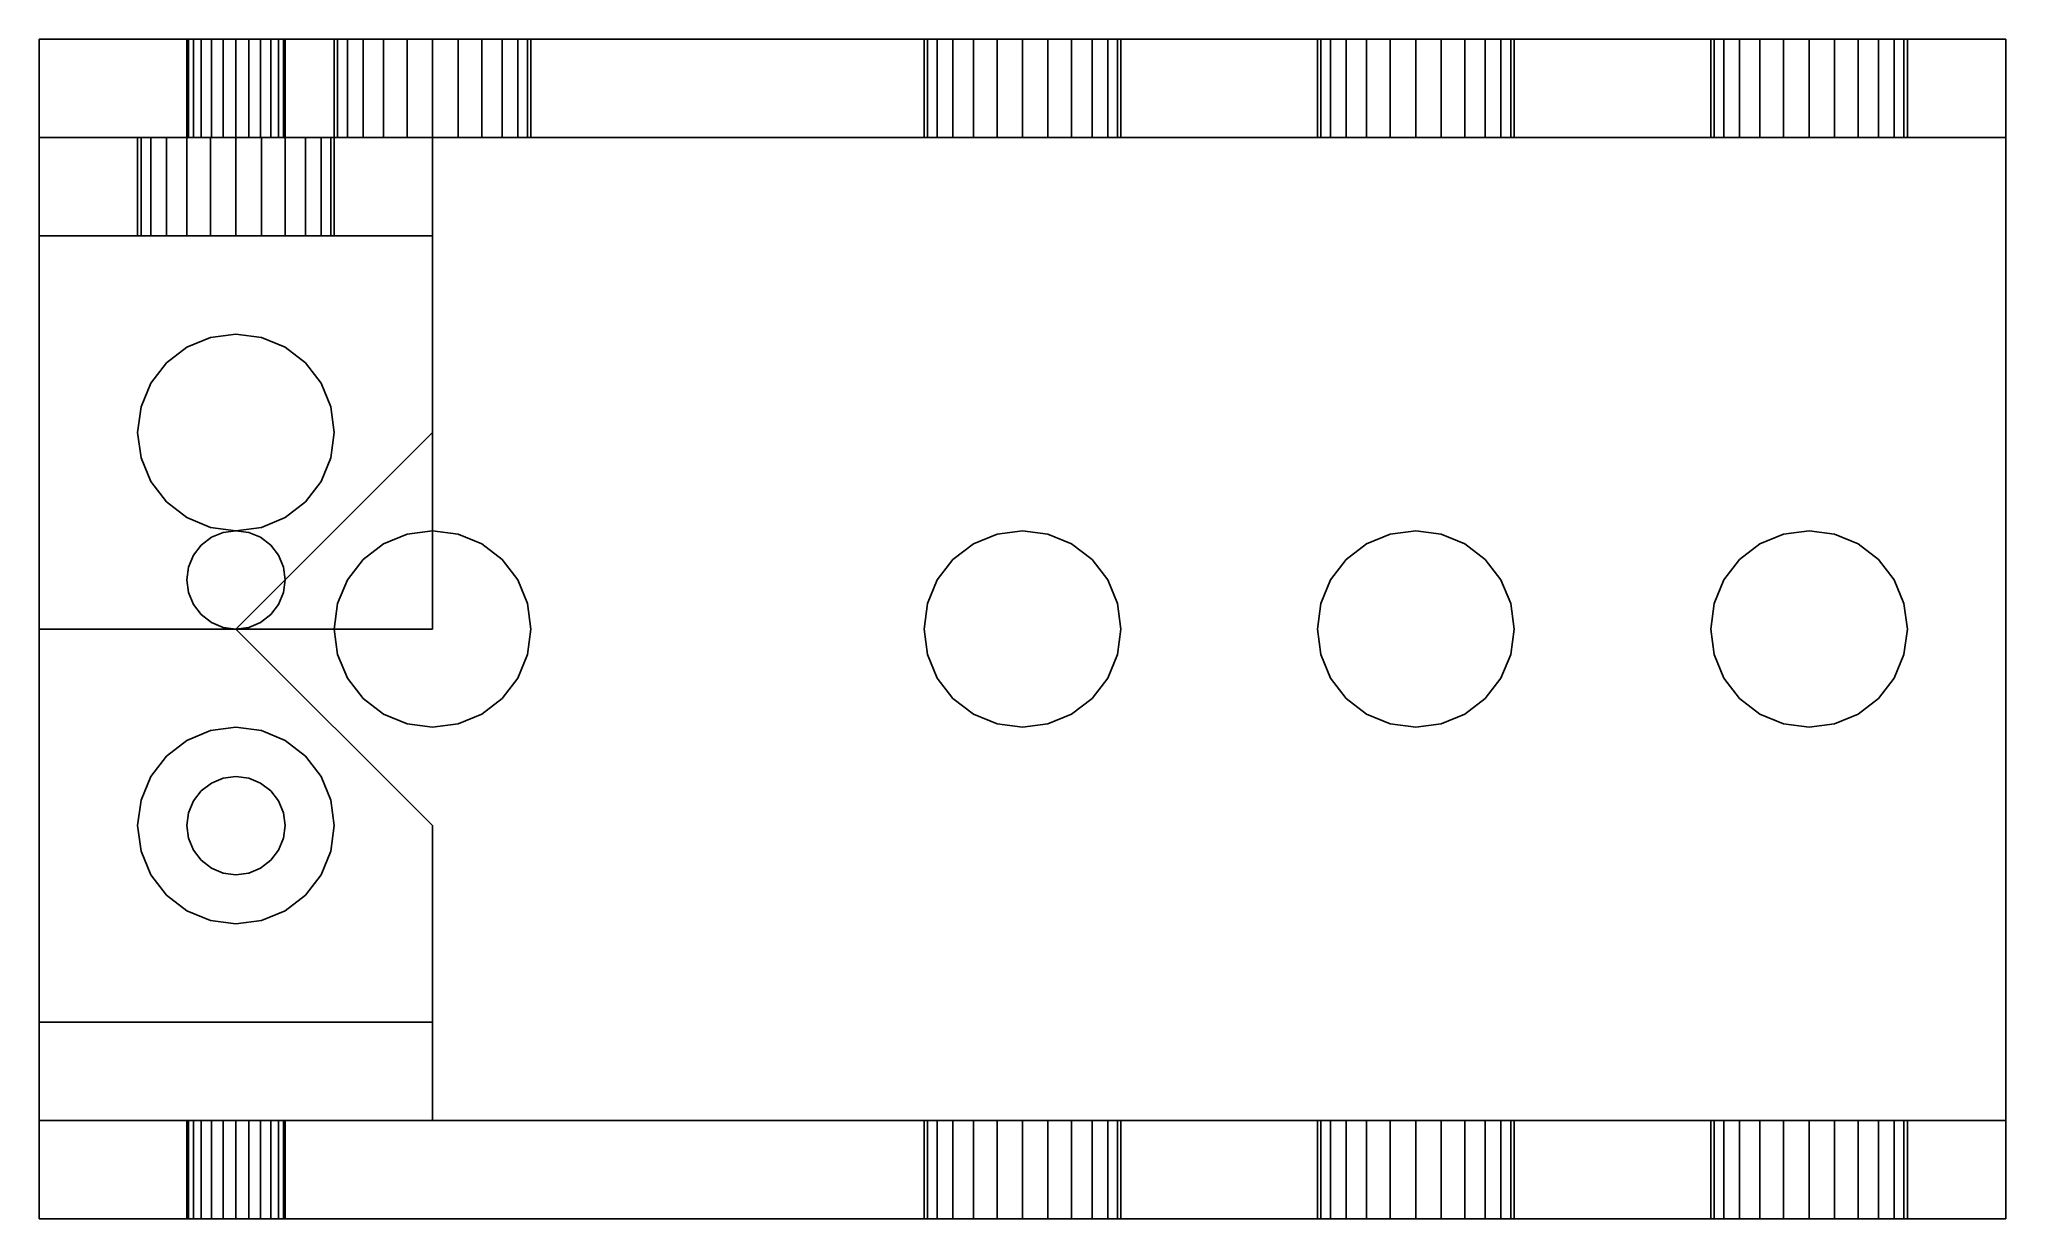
# Model space of a CAD drawing. Header units: metres. Extents: x 0 to 2.5, y -1.5 to 0.
import ezdxf

# ---------------------------------------------------------------- set-up
doc = ezdxf.new("R2010")
doc.units = ezdxf.units.M

msp = doc.modelspace()

# ---------------------------------------------------------------- linework, layer by layer
at = {"layer": 'MY3DLAYER'}
for p, q in [((0, 0), (2.5, 0)), ((0, 0, 1.5), (2.5, 0, 1.5)), ((0, 0, 1.5), (0, -1.5, 1.5)), ((0, -1.5), (0, 0)), ((0, 0), (0, 0, 1.5)), ((0.1875, 0, 0.5), (0.1896, 0, 0.5162)), ((0.1896, 0, 0.4838), (0.1875, 0, 0.5)), ((0.1875, 0, 1), (0.1896, 0, 1.0162)), ((0.1896, 0, 0.9838), (0.1875, 0, 1)), ((0.1875, 0, 1), (0.1875, -0.125, 1)), ((0.1875, 0, 0.5), (0.1875, -0.125, 0.5)), ((0.1896, 0, 0.5162), (0.1959, 0, 0.5312)), ((0.1959, 0, 0.4687), (0.1896, 0, 0.4838)), ((0.1896, 0, 1.0162), (0.1959, 0, 1.0312)), ((0.1959, 0, 0.9687), (0.1896, 0, 0.9838)), ((0.1896, 0, 0.9838), (0.1896, -0.125, 0.9838)), ((0.1896, 0, 0.4838), (0.1896, -0.125, 0.4838)), ((0.1896, 0, 0.5162), (0.1896, -0.125, 0.5162)), ((0.1896, 0, 1.0162), (0.1896, -0.125, 1.0162)), ((0.1959, 0, 0.5312), (0.2058, 0, 0.5442)), ((0.2058, 0, 0.4558), (0.1959, 0, 0.4687)), ((0.1959, 0, 1.0312), (0.2058, 0, 1.0442)), ((0.2058, 0, 0.9558), (0.1959, 0, 0.9687)), ((0.1959, 0, 1.0312), (0.1959, -0.125, 1.0313)), ((0.1959, 0, 0.4687), (0.1959, -0.125, 0.4688)), ((0.1959, 0, 0.5312), (0.1959, -0.125, 0.5313)), ((0.1959, 0, 0.9687), (0.1959, -0.125, 0.9688)), ((0.2058, 0, 0.5442), (0.2187, 0, 0.5541)), ((0.2187, 0, 0.4459), (0.2058, 0, 0.4558)), ((0.2058, 0, 1.0442), (0.2187, 0, 1.0541)), ((0.2187, 0, 0.9459), (0.2058, 0, 0.9558)), ((0.2058, 0, 1.0442), (0.2058, -0.125, 1.0442)), ((0.2058, 0, 0.5442), (0.2058, -0.125, 0.5442)), ((0.2058, 0, 0.4558), (0.2058, -0.125, 0.4558)), ((0.2058, 0, 0.9558), (0.2058, -0.125, 0.9558)), ((0.2187, 0, 0.5541), (0.2338, 0, 0.5604)), ((0.2338, 0, 0.4396), (0.2187, 0, 0.4459)), ((0.2187, 0, 1.0541), (0.2338, 0, 1.0604)), ((0.2338, 0, 0.9396), (0.2187, 0, 0.9459)), ((0.2187, 0, 1.0541), (0.2187, -0.125, 1.0541)), ((0.2187, 0, 0.5541), (0.2187, -0.125, 0.5541)), ((0.2187, 0, 0.4459), (0.2187, -0.125, 0.4459)), ((0.2187, 0, 0.9459), (0.2187, -0.125, 0.9459)), ((0.2338, 0, 0.5604), (0.25, 0, 0.5625)), ((0.25, 0, 0.4375), (0.2338, 0, 0.4396)), ((0.2338, 0, 1.0604), (0.25, 0, 1.0625)), ((0.25, 0, 0.9375), (0.2338, 0, 0.9396)), ((0.2338, 0, 1.0604), (0.2338, -0.125, 1.0604)), ((0.2338, 0, 0.5604), (0.2338, -0.125, 0.5604)), ((0.2338, 0, 0.4396), (0.2338, -0.125, 0.4396)), ((0.2338, 0, 0.9396), (0.2338, -0.125, 0.9396)), ((0.25, 0, 0.5625), (0.2662, 0, 0.5604)), ((0.2662, 0, 0.4396), (0.25, 0, 0.4375)), ((0.25, 0, 1.0625), (0.2662, 0, 1.0604)), ((0.2662, 0, 0.9396), (0.25, 0, 0.9375)), ((0.25, 0, 1.0625), (0.25, -0.125, 1.0625)), ((0.25, 0, 0.4375), (0.25, -0.125, 0.4375)), ((0.25, 0, 0.9375), (0.25, -0.125, 0.9375)), ((0.25, 0, 0.5625), (0.25, -0.125, 0.5625)), ((0.2812, 0, 0.4459), (0.2662, 0, 0.4396)), ((0.2662, 0, 0.5604), (0.2812, 0, 0.5541)), ((0.2662, 0, 1.0604), (0.2812, 0, 1.0541)), ((0.2812, 0, 0.9459), (0.2662, 0, 0.9396)), ((0.2662, 0, 0.4396), (0.2662, -0.125, 0.4396)), ((0.2662, 0, 0.5604), (0.2662, -0.125, 0.5604)), ((0.2662, 0, 0.9396), (0.2662, -0.125, 0.9396)), ((0.2662, 0, 1.0604), (0.2662, -0.125, 1.0604)), ((0.2942, 0, 0.9558), (0.2812, 0, 0.9459)), ((0.2942, 0, 0.4558), (0.2812, 0, 0.4459)), ((0.2812, 0, 0.5541), (0.2942, 0, 0.5442)), ((0.2812, 0, 1.0541), (0.2942, 0, 1.0442)), ((0.2812, 0, 0.4459), (0.2812, -0.125, 0.4459)), ((0.2812, 0, 0.9459), (0.2812, -0.125, 0.9459)), ((0.2812, 0, 0.5541), (0.2812, -0.125, 0.5541)), ((0.2812, 0, 1.0541), (0.2812, -0.125, 1.0541)), ((0.3041, 0, 0.9687), (0.2942, 0, 0.9558)), ((0.3041, 0, 0.4687), (0.2942, 0, 0.4558)), ((0.2942, 0, 0.5442), (0.3041, 0, 0.5312)), ((0.2942, 0, 1.0442), (0.3041, 0, 1.0312)), ((0.2942, 0, 0.4558), (0.2942, -0.125, 0.4558)), ((0.2942, 0, 0.9558), (0.2942, -0.125, 0.9558)), ((0.2942, 0, 0.5442), (0.2942, -0.125, 0.5442)), ((0.2942, 0, 1.0442), (0.2942, -0.125, 1.0442)), ((0.3104, 0, 0.9838), (0.3041, 0, 0.9687)), ((0.3104, 0, 0.4838), (0.3041, 0, 0.4687)), ((0.3041, 0, 0.5312), (0.3104, 0, 0.5162)), ((0.3041, 0, 1.0312), (0.3104, 0, 1.0162)), ((0.3041, 0, 0.4687), (0.3041, -0.125, 0.4688)), ((0.3041, 0, 0.5312), (0.3041, -0.125, 0.5313)), ((0.3041, 0, 0.9687), (0.3041, -0.125, 0.9688)), ((0.3041, 0, 1.0312), (0.3041, -0.125, 1.0313)), ((0.3125, 0, 0.5), (0.3104, 0, 0.4838)), ((0.3104, 0, 0.5162), (0.3125, 0, 0.5)), ((0.3125, 0, 1), (0.3104, 0, 0.9838)), ((0.3104, 0, 1.0162), (0.3125, 0, 1)), ((0.3104, 0, 0.5162), (0.3104, -0.125, 0.5162)), ((0.3104, 0, 0.4838), (0.3104, -0.125, 0.4838)), ((0.3104, 0, 1.0162), (0.3104, -0.125, 1.0162)), ((0.3104, 0, 0.9838), (0.3104, -0.125, 0.9838)), ((0.3125, 0, 0.5), (0.3125, -0.125, 0.5)), ((0.3125, 0, 1), (0.3125, -0.125, 1)), ((0.375, 0, 0.75), (0.3793, 0, 0.7824)), ((0.3793, 0, 0.7176), (0.375, 0, 0.75)), ((0.375, 0, 0.75), (0.375, -0.125, 0.75)), ((0.3793, 0, 0.7824), (0.3917, 0, 0.8125)), ((0.3793, 0, 0.7824), (0.3793, -0.125, 0.7824)), ((0.3917, 0, 0.8125), (0.4116, 0, 0.8384)), ((0.3917, 0, 0.8125), (0.3917, -0.125, 0.8125)), ((0.4116, 0, 0.8384), (0.4375, 0, 0.8583)), ((0.4116, 0, 0.8384), (0.4116, -0.125, 0.8384)), ((0.4375, 0, 0.8583), (0.4676, 0, 0.8707)), ((0.4375, 0, 0.8583), (0.4375, -0.125, 0.8583)), ((0.4676, 0, 0.8707), (0.5, 0, 0.875)), ((0.4676, 0, 0.8707), (0.4676, -0.125, 0.8707)), ((0.5, 0, 0.875), (0.5324, 0, 0.8707)), ((0.5, 0, 0.875), (0.5, -0.125, 0.875)), ((0.5324, 0, 0.8707), (0.5625, 0, 0.8583)), ((0.5324, 0, 0.8707), (0.5324, -0.125, 0.8707)), ((0.5625, 0, 0.8583), (0.5884, 0, 0.8384)), ((0.5625, 0, 0.8583), (0.5625, -0.125, 0.8583)), ((0.5884, 0, 0.8384), (0.6083, 0, 0.8125)), ((0.5884, 0, 0.8384), (0.5884, -0.125, 0.8384)), ((0.6083, 0, 0.8125), (0.6207, 0, 0.7824)), ((0.6083, 0, 0.8125), (0.6083, -0.125, 0.8125)), ((0.625, 0, 0.75), (0.6207, 0, 0.7176)), ((0.6207, 0, 0.7824), (0.625, 0, 0.75)), ((0.6207, 0, 0.7824), (0.6207, -0.125, 0.7824)), ((0.625, 0, 0.75), (0.625, -0.125, 0.75)), ((1.125, 0, 0.75), (1.1293, 0, 0.7824)), ((1.1293, 0, 0.7176), (1.125, 0, 0.75)), ((1.125, 0, 0.75), (1.125, -0.125, 0.75)), ((1.1293, 0, 0.7824), (1.1417, 0, 0.8125)), ((1.1293, 0, 0.7824), (1.1293, -0.125, 0.7824)), ((1.1417, 0, 0.8125), (1.1616, 0, 0.8384)), ((1.1417, 0, 0.8125), (1.1417, -0.125, 0.8125)), ((1.1616, 0, 0.8384), (1.1875, 0, 0.8583)), ((1.1616, 0, 0.8384), (1.1616, -0.125, 0.8384)), ((1.1875, 0, 0.8583), (1.2176, 0, 0.8707)), ((1.1875, 0, 0.8583), (1.1875, -0.125, 0.8583)), ((1.2176, 0, 0.8707), (1.25, 0, 0.875)), ((1.2176, 0, 0.8707), (1.2176, -0.125, 0.8707)), ((1.25, 0, 0.875), (1.2824, 0, 0.8707)), ((1.25, 0, 0.875), (1.25, -0.125, 0.875)), ((1.2824, 0, 0.8707), (1.3125, 0, 0.8583)), ((1.2824, 0, 0.8707), (1.2824, -0.125, 0.8707)), ((1.3125, 0, 0.8583), (1.3384, 0, 0.8384)), ((1.3125, 0, 0.8583), (1.3125, -0.125, 0.8583)), ((1.3384, 0, 0.8384), (1.3583, 0, 0.8125)), ((1.3384, 0, 0.8384), (1.3384, -0.125, 0.8384)), ((1.3583, 0, 0.8125), (1.3707, 0, 0.7824)), ((1.3583, 0, 0.8125), (1.3583, -0.125, 0.8125)), ((1.375, 0, 0.75), (1.3707, 0, 0.7176)), ((1.3707, 0, 0.7824), (1.375, 0, 0.75)), ((1.3707, 0, 0.7824), (1.3707, -0.125, 0.7824)), ((1.375, 0, 0.75), (1.375, -0.125, 0.75)), ((2.125, 0, 0.75), (2.1293, 0, 0.7824)), ((2.1293, 0, 0.7176), (2.125, 0, 0.75)), ((2.125, 0, 0.75), (2.125, -0.125, 0.75)), ((2.1293, 0, 0.7824), (2.1417, 0, 0.8125)), ((2.1417, 0, 0.6875), (2.1293, 0, 0.7176)), ((2.1293, 0, 0.7824), (2.1293, -0.125, 0.7824)), ((2.1293, 0, 0.7176), (2.1293, -0.125, 0.7176)), ((2.1417, 0, 0.8125), (2.1616, 0, 0.8384)), ((2.1616, 0, 0.6616), (2.1417, 0, 0.6875)), ((2.1417, 0, 0.6875), (2.1417, -0.125, 0.6875)), ((2.1417, 0, 0.8125), (2.1417, -0.125, 0.8125)), ((2.1616, 0, 0.8384), (2.1875, 0, 0.8583)), ((2.1875, 0, 0.6417), (2.1616, 0, 0.6616)), ((2.1616, 0, 0.6616), (2.1616, -0.125, 0.6616)), ((2.1616, 0, 0.8384), (2.1616, -0.125, 0.8384)), ((2.1875, 0, 0.8583), (2.2176, 0, 0.8707)), ((2.2176, 0, 0.6293), (2.1875, 0, 0.6417)), ((2.1875, 0, 0.6417), (2.1875, -0.125, 0.6417)), ((2.1875, 0, 0.8583), (2.1875, -0.125, 0.8583)), ((2.2176, 0, 0.8707), (2.25, 0, 0.875)), ((2.25, 0, 0.625), (2.2176, 0, 0.6293)), ((2.2176, 0, 0.8707), (2.2176, -0.125, 0.8707)), ((2.2176, 0, 0.6293), (2.2176, -0.125, 0.6293)), ((2.25, 0, 0.875), (2.2824, 0, 0.8707)), ((2.2824, 0, 0.6293), (2.25, 0, 0.625)), ((2.25, 0, 0.875), (2.25, -0.125, 0.875)), ((2.25, 0, 0.625), (2.25, -0.125, 0.625)), ((2.2824, 0, 0.8707), (2.3125, 0, 0.8583)), ((2.3125, 0, 0.6417), (2.2824, 0, 0.6293)), ((2.2824, 0, 0.8707), (2.2824, -0.125, 0.8707)), ((2.2824, 0, 0.6293), (2.2824, -0.125, 0.6293)), ((2.3125, 0, 0.8583), (2.3384, 0, 0.8384)), ((2.3384, 0, 0.6616), (2.3125, 0, 0.6417)), ((2.3125, 0, 0.6417), (2.3125, -0.125, 0.6417)), ((2.3125, 0, 0.8583), (2.3125, -0.125, 0.8583)), ((2.3384, 0, 0.8384), (2.3583, 0, 0.8125)), ((2.3583, 0, 0.6875), (2.3384, 0, 0.6616)), ((2.3384, 0, 0.8384), (2.3384, -0.125, 0.8384)), ((2.3384, 0, 0.6616), (2.3384, -0.125, 0.6616)), ((2.3583, 0, 0.8125), (2.3707, 0, 0.7824)), ((2.3707, 0, 0.7176), (2.3583, 0, 0.6875)), ((2.3583, 0, 0.8125), (2.3583, -0.125, 0.8125)), ((2.3583, 0, 0.6875), (2.3583, -0.125, 0.6875)), ((2.375, 0, 0.75), (2.3707, 0, 0.7176)), ((2.3707, 0, 0.7824), (2.375, 0, 0.75)), ((2.3707, 0, 0.7824), (2.3707, -0.125, 0.7824)), ((2.3707, 0, 0.7176), (2.3707, -0.125, 0.7176)), ((2.375, 0, 0.75), (2.375, -0.125, 0.75)), ((2.5, 0, 1.5), (2.5, -1.5, 1.5)), ((2.5, 0), (2.5, 0, 1.5)), ((2.5, -1.5), (2.5, 0)), ((0.3917, 0, 0.6875), (0.3793, 0, 0.7176)), ((0.3793, 0, 0.7176), (0.3793, -0.125, 0.7176)), ((0.4116, 0, 0.6616), (0.3917, 0, 0.6875)), ((0.3917, 0, 0.6875), (0.3917, -0.125, 0.6875)), ((0.4375, 0, 0.6417), (0.4116, 0, 0.6616)), ((0.4116, 0, 0.6616), (0.4116, -0.125, 0.6616)), ((0.4676, 0, 0.6293), (0.4375, 0, 0.6417)), ((0.4375, 0, 0.6417), (0.4375, -0.125, 0.6417)), ((0.5, 0, 0.625), (0.4676, 0, 0.6293)), ((0.4676, 0, 0.6293), (0.4676, -0.125, 0.6293)), ((0.5324, 0, 0.6293), (0.5, 0, 0.625)), ((0.5, 0, 0.625), (0.5, -0.125, 0.625)), ((0.5625, 0, 0.6417), (0.5324, 0, 0.6293)), ((0.5324, 0, 0.6293), (0.5324, -0.125, 0.6293)), ((0.5884, 0, 0.6616), (0.5625, 0, 0.6417)), ((0.5625, 0, 0.6417), (0.5625, -0.125, 0.6417)), ((0.6083, 0, 0.6875), (0.5884, 0, 0.6616)), ((0.5884, 0, 0.6616), (0.5884, -0.125, 0.6616)), ((0.6207, 0, 0.7176), (0.6083, 0, 0.6875)), ((0.6083, 0, 0.6875), (0.6083, -0.125, 0.6875)), ((0.6207, 0, 0.7176), (0.6207, -0.125, 0.7176)), ((1.1417, 0, 0.6875), (1.1293, 0, 0.7176)), ((1.1293, 0, 0.7176), (1.1293, -0.125, 0.7176)), ((1.1616, 0, 0.6616), (1.1417, 0, 0.6875)), ((1.1417, 0, 0.6875), (1.1417, -0.125, 0.6875)), ((1.1875, 0, 0.6417), (1.1616, 0, 0.6616)), ((1.1616, 0, 0.6616), (1.1616, -0.125, 0.6616)), ((1.2176, 0, 0.6293), (1.1875, 0, 0.6417)), ((1.1875, 0, 0.6417), (1.1875, -0.125, 0.6417)), ((1.25, 0, 0.625), (1.2176, 0, 0.6293)), ((1.2176, 0, 0.6293), (1.2176, -0.125, 0.6293)), ((1.2824, 0, 0.6293), (1.25, 0, 0.625)), ((1.25, 0, 0.625), (1.25, -0.125, 0.625)), ((1.3125, 0, 0.6417), (1.2824, 0, 0.6293)), ((1.2824, 0, 0.6293), (1.2824, -0.125, 0.6293)), ((1.3384, 0, 0.6616), (1.3125, 0, 0.6417)), ((1.3125, 0, 0.6417), (1.3125, -0.125, 0.6417)), ((1.3583, 0, 0.6875), (1.3384, 0, 0.6616)), ((1.3384, 0, 0.6616), (1.3384, -0.125, 0.6616)), ((1.3707, 0, 0.7176), (1.3583, 0, 0.6875)), ((1.3583, 0, 0.6875), (1.3583, -0.125, 0.6875)), ((1.3707, 0, 0.7176), (1.3707, -0.125, 0.7176)), ((1.625, 0, 0.75), (1.6293, 0, 0.7824)), ((1.6293, 0, 0.7176), (1.625, 0, 0.75)), ((1.625, 0, 0.75), (1.625, -0.125, 0.75)), ((1.6417, 0, 0.6875), (1.6293, 0, 0.7176)), ((1.6293, 0, 0.7824), (1.6417, 0, 0.8125)), ((1.6293, 0, 0.7176), (1.6293, -0.125, 0.7176)), ((1.6293, 0, 0.7824), (1.6293, -0.125, 0.7824)), ((1.6616, 0, 0.6616), (1.6417, 0, 0.6875)), ((1.6417, 0, 0.8125), (1.6616, 0, 0.8384)), ((1.6417, 0, 0.6875), (1.6417, -0.125, 0.6875)), ((1.6417, 0, 0.8125), (1.6417, -0.125, 0.8125)), ((1.6875, 0, 0.6417), (1.6616, 0, 0.6616)), ((1.6616, 0, 0.8384), (1.6875, 0, 0.8583)), ((1.6616, 0, 0.6616), (1.6616, -0.125, 0.6616)), ((1.6616, 0, 0.8384), (1.6616, -0.125, 0.8384)), ((1.7176, 0, 0.6293), (1.6875, 0, 0.6417)), ((1.6875, 0, 0.8583), (1.7176, 0, 0.8707)), ((1.6875, 0, 0.8583), (1.6875, -0.125, 0.8583)), ((1.6875, 0, 0.6417), (1.6875, -0.125, 0.6417)), ((1.75, 0, 0.625), (1.7176, 0, 0.6293)), ((1.7176, 0, 0.8707), (1.75, 0, 0.875)), ((1.7176, 0, 0.8707), (1.7176, -0.125, 0.8707)), ((1.7176, 0, 0.6293), (1.7176, -0.125, 0.6293)), ((1.7824, 0, 0.6293), (1.75, 0, 0.625)), ((1.75, 0, 0.875), (1.7824, 0, 0.8707)), ((1.75, 0, 0.875), (1.75, -0.125, 0.875)), ((1.75, 0, 0.625), (1.75, -0.125, 0.625)), ((1.8125, 0, 0.6417), (1.7824, 0, 0.6293)), ((1.7824, 0, 0.8707), (1.8125, 0, 0.8583)), ((1.7824, 0, 0.8707), (1.7824, -0.125, 0.8707)), ((1.7824, 0, 0.6293), (1.7824, -0.125, 0.6293)), ((1.8384, 0, 0.6616), (1.8125, 0, 0.6417)), ((1.8125, 0, 0.8583), (1.8384, 0, 0.8384)), ((1.8125, 0, 0.8583), (1.8125, -0.125, 0.8583)), ((1.8125, 0, 0.6417), (1.8125, -0.125, 0.6417)), ((1.8583, 0, 0.6875), (1.8384, 0, 0.6616)), ((1.8384, 0, 0.8384), (1.8583, 0, 0.8125)), ((1.8384, 0, 0.8384), (1.8384, -0.125, 0.8384)), ((1.8384, 0, 0.6616), (1.8384, -0.125, 0.6616)), ((1.8707, 0, 0.7176), (1.8583, 0, 0.6875)), ((1.8583, 0, 0.8125), (1.8707, 0, 0.7824)), ((1.8583, 0, 0.8125), (1.8583, -0.125, 0.8125)), ((1.8583, 0, 0.6875), (1.8583, -0.125, 0.6875)), ((1.875, 0, 0.75), (1.8707, 0, 0.7176)), ((1.8707, 0, 0.7824), (1.875, 0, 0.75)), ((1.8707, 0, 0.7824), (1.8707, -0.125, 0.7824)), ((1.8707, 0, 0.7176), (1.8707, -0.125, 0.7176)), ((1.875, 0, 0.75), (1.875, -0.125, 0.75)), ((0, -0.125, 1.375), (0.5, -0.125, 1.375)), ((0, -0.125, 0.125), (0.5, -0.125, 0.125)), ((0, -0.125, 0.125), (0, -0.75, 0.125)), ((0, -0.25, 0.75), (0, -0.125, 0.75)), ((0, -0.125, 0.75), (0, -0.125, 0.125)), ((0, -0.125, 0.75), (0, -0.125, 1.375)), ((0.25, -0.125, 0.75), (0, -0.125, 0.75)), ((0, -0.75, 1.375), (0, -0.125, 1.375)), ((0.125, -0.125, 0.5), (0.1293, -0.125, 0.5324)), ((0.1293, -0.125, 0.4676), (0.125, -0.125, 0.5)), ((0.125, -0.125, 0.5), (0.125, -0.25, 0.5)), ((0.1293, -0.125, 0.9676), (0.125, -0.125, 1)), ((0.125, -0.125, 1), (0.125, -0.25, 1)), ((0.125, -0.125, 1), (0.1293, -0.125, 1.0324)), ((0.1293, -0.125, 0.5324), (0.1417, -0.125, 0.5625)), ((0.1417, -0.125, 0.4375), (0.1293, -0.125, 0.4676)), ((0.1293, -0.125, 0.5324), (0.1293, -0.25, 0.5324)), ((0.1293, -0.125, 0.4676), (0.1293, -0.25, 0.4676)), ((0.1293, -0.125, 0.9676), (0.1293, -0.25, 0.9676)), ((0.1417, -0.125, 0.9375), (0.1293, -0.125, 0.9676)), ((0.1293, -0.125, 1.0324), (0.1417, -0.125, 1.0625)), ((0.1293, -0.125, 1.0324), (0.1293, -0.25, 1.0324)), ((0.1417, -0.125, 0.5625), (0.1616, -0.125, 0.5884)), ((0.1616, -0.125, 0.4116), (0.1417, -0.125, 0.4375)), ((0.1417, -0.125, 0.5625), (0.1417, -0.25, 0.5625)), ((0.1417, -0.125, 0.4375), (0.1417, -0.25, 0.4375)), ((0.1616, -0.125, 0.9116), (0.1417, -0.125, 0.9375)), ((0.1417, -0.125, 0.9375), (0.1417, -0.25, 0.9375)), ((0.1417, -0.125, 1.0625), (0.1616, -0.125, 1.0884)), ((0.1417, -0.125, 1.0625), (0.1417, -0.25, 1.0625)), ((0.1616, -0.125, 0.5884), (0.1875, -0.125, 0.6083)), ((0.1875, -0.125, 0.3917), (0.1616, -0.125, 0.4116)), ((0.1616, -0.125, 0.5884), (0.1616, -0.25, 0.5884)), ((0.1616, -0.125, 0.4116), (0.1616, -0.25, 0.4116)), ((0.1875, -0.125, 0.8917), (0.1616, -0.125, 0.9116)), ((0.1616, -0.125, 0.9116), (0.1616, -0.25, 0.9116)), ((0.1616, -0.125, 1.0884), (0.1875, -0.125, 1.1083)), ((0.1616, -0.125, 1.0884), (0.1616, -0.25, 1.0884)), ((0.1896, -0.125, 0.4838), (0.1875, -0.125, 0.5)), ((0.1875, -0.125, 0.5), (0.1896, -0.125, 0.5162)), ((0.1896, -0.125, 0.9838), (0.1875, -0.125, 1)), ((0.1875, -0.125, 1), (0.1896, -0.125, 1.0162)), ((0.1875, -0.125, 0.6083), (0.2176, -0.125, 0.6207)), ((0.2176, -0.125, 0.3793), (0.1875, -0.125, 0.3917)), ((0.1875, -0.125, 0.6083), (0.1875, -0.25, 0.6083)), ((0.1875, -0.125, 0.3917), (0.1875, -0.25, 0.3917)), ((0.2176, -0.125, 0.8793), (0.1875, -0.125, 0.8917)), ((0.1875, -0.125, 0.8917), (0.1875, -0.25, 0.8917)), ((0.1875, -0.125, 1.1083), (0.2176, -0.125, 1.1207)), ((0.1875, -0.125, 1.1083), (0.1875, -0.25, 1.1083)), ((0.1959, -0.125, 0.4688), (0.1896, -0.125, 0.4838)), ((0.1896, -0.125, 0.5162), (0.1959, -0.125, 0.5313)), ((0.1959, -0.125, 0.9688), (0.1896, -0.125, 0.9838)), ((0.1896, -0.125, 1.0162), (0.1959, -0.125, 1.0313)), ((0.2058, -0.125, 0.4558), (0.1959, -0.125, 0.4688)), ((0.1959, -0.125, 0.5313), (0.2058, -0.125, 0.5442)), ((0.2058, -0.125, 0.9558), (0.1959, -0.125, 0.9688)), ((0.1959, -0.125, 1.0313), (0.2058, -0.125, 1.0442)), ((0.2187, -0.125, 0.4459), (0.2058, -0.125, 0.4558)), ((0.2058, -0.125, 0.5442), (0.2187, -0.125, 0.5541)), ((0.2187, -0.125, 0.9459), (0.2058, -0.125, 0.9558)), ((0.2058, -0.125, 1.0442), (0.2187, -0.125, 1.0541)), ((0.2176, -0.125, 0.6207), (0.25, -0.125, 0.625)), ((0.25, -0.125, 0.375), (0.2176, -0.125, 0.3793)), ((0.2176, -0.125, 0.6207), (0.2176, -0.25, 0.6207)), ((0.2176, -0.125, 0.3793), (0.2176, -0.25, 0.3793)), ((0.25, -0.125, 0.875), (0.2176, -0.125, 0.8793)), ((0.2176, -0.125, 0.8793), (0.2176, -0.25, 0.8793)), ((0.2176, -0.125, 1.1207), (0.25, -0.125, 1.125)), ((0.2176, -0.125, 1.1207), (0.2176, -0.25, 1.1207)), ((0.2338, -0.125, 0.4396), (0.2187, -0.125, 0.4459)), ((0.2187, -0.125, 0.5541), (0.2338, -0.125, 0.5604)), ((0.2338, -0.125, 0.9396), (0.2187, -0.125, 0.9459)), ((0.2187, -0.125, 1.0541), (0.2338, -0.125, 1.0604)), ((0.25, -0.125, 0.4375), (0.2338, -0.125, 0.4396)), ((0.2338, -0.125, 0.5604), (0.25, -0.125, 0.5625)), ((0.25, -0.125, 0.9375), (0.2338, -0.125, 0.9396)), ((0.2338, -0.125, 1.0604), (0.25, -0.125, 1.0625)), ((0.25, -0.125, 0.5625), (0.2662, -0.125, 0.5604)), ((0.2662, -0.125, 0.4396), (0.25, -0.125, 0.4375)), ((0.2662, -0.125, 0.9396), (0.25, -0.125, 0.9375)), ((0.25, -0.125, 1.0625), (0.2662, -0.125, 1.0604)), ((0.25, -0.125, 0.75), (0.5, -0.125, 0.5)), ((0.25, -0.125, 0.625), (0.2824, -0.125, 0.6207)), ((0.2824, -0.125, 0.3793), (0.25, -0.125, 0.375)), ((0.25, -0.125, 0.625), (0.25, -0.25, 0.625)), ((0.25, -0.125, 0.375), (0.25, -0.25, 0.375)), ((0.2824, -0.125, 0.8793), (0.25, -0.125, 0.875)), ((0.25, -0.125, 0.875), (0.25, -0.25, 0.875)), ((0.25, -0.125, 0.75), (0.5, -0.125, 1)), ((0.25, -0.125, 1.125), (0.2824, -0.125, 1.1207)), ((0.25, -0.125, 1.125), (0.25, -0.25, 1.125)), ((0.25, -0.25, 0.75), (0.25, -0.125, 0.75)), ((0.2812, -0.125, 0.9459), (0.2662, -0.125, 0.9396)), ((0.2662, -0.125, 0.5604), (0.2812, -0.125, 0.5541)), ((0.2812, -0.125, 0.4459), (0.2662, -0.125, 0.4396)), ((0.2662, -0.125, 1.0604), (0.2812, -0.125, 1.0541)), ((0.2942, -0.125, 0.9558), (0.2812, -0.125, 0.9459)), ((0.2812, -0.125, 0.5541), (0.2942, -0.125, 0.5442)), ((0.2942, -0.125, 0.4558), (0.2812, -0.125, 0.4459)), ((0.2812, -0.125, 1.0541), (0.2942, -0.125, 1.0442)), ((0.2824, -0.125, 0.6207), (0.3125, -0.125, 0.6083)), ((0.3125, -0.125, 0.3917), (0.2824, -0.125, 0.3793)), ((0.2824, -0.125, 0.6207), (0.2824, -0.25, 0.6207)), ((0.2824, -0.125, 0.3793), (0.2824, -0.25, 0.3793)), ((0.3125, -0.125, 0.8917), (0.2824, -0.125, 0.8793)), ((0.2824, -0.125, 0.8793), (0.2824, -0.25, 0.8793)), ((0.2824, -0.125, 1.1207), (0.3125, -0.125, 1.1083)), ((0.2824, -0.125, 1.1207), (0.2824, -0.25, 1.1207)), ((0.3041, -0.125, 0.9688), (0.2942, -0.125, 0.9558)), ((0.3041, -0.125, 0.4688), (0.2942, -0.125, 0.4558)), ((0.2942, -0.125, 0.5442), (0.3041, -0.125, 0.5313)), ((0.2942, -0.125, 1.0442), (0.3041, -0.125, 1.0313)), ((0.3104, -0.125, 0.9838), (0.3041, -0.125, 0.9688)), ((0.3041, -0.125, 0.5313), (0.3104, -0.125, 0.5162)), ((0.3104, -0.125, 0.4838), (0.3041, -0.125, 0.4688)), ((0.3041, -0.125, 1.0313), (0.3104, -0.125, 1.0162)), ((0.3104, -0.125, 1.0162), (0.3125, -0.125, 1)), ((0.3125, -0.125, 1), (0.3104, -0.125, 0.9838)), ((0.3104, -0.125, 0.5162), (0.3125, -0.125, 0.5)), ((0.3125, -0.125, 0.5), (0.3104, -0.125, 0.4838)), ((0.3125, -0.125, 0.6083), (0.3384, -0.125, 0.5884)), ((0.3384, -0.125, 0.4116), (0.3125, -0.125, 0.3917)), ((0.3125, -0.125, 0.6083), (0.3125, -0.25, 0.6083)), ((0.3125, -0.125, 0.3917), (0.3125, -0.25, 0.3917)), ((0.3384, -0.125, 0.9116), (0.3125, -0.125, 0.8917)), ((0.3125, -0.125, 0.8917), (0.3125, -0.25, 0.8917)), ((0.3125, -0.125, 1.1083), (0.3384, -0.125, 1.0884)), ((0.3125, -0.125, 1.1083), (0.3125, -0.25, 1.1083)), ((0.3384, -0.125, 0.5884), (0.3384, -0.25, 0.5884)), ((0.3384, -0.125, 0.5884), (0.3583, -0.125, 0.5625)), ((0.3583, -0.125, 0.4375), (0.3384, -0.125, 0.4116)), ((0.3384, -0.125, 0.4116), (0.3384, -0.25, 0.4116)), ((0.3384, -0.125, 1.0884), (0.3583, -0.125, 1.0625)), ((0.3384, -0.125, 1.0884), (0.3384, -0.25, 1.0884)), ((0.3583, -0.125, 0.9375), (0.3384, -0.125, 0.9116)), ((0.3384, -0.125, 0.9116), (0.3384, -0.25, 0.9116)), ((0.3583, -0.125, 0.5625), (0.3583, -0.25, 0.5625)), ((0.3583, -0.125, 0.5625), (0.3707, -0.125, 0.5324)), ((0.3707, -0.125, 0.4676), (0.3583, -0.125, 0.4375)), ((0.3583, -0.125, 0.4375), (0.3583, -0.25, 0.4375)), ((0.3583, -0.125, 1.0625), (0.3583, -0.25, 1.0625)), ((0.3583, -0.125, 1.0625), (0.3707, -0.125, 1.0324)), ((0.3707, -0.125, 0.9676), (0.3583, -0.125, 0.9375)), ((0.3583, -0.125, 0.9375), (0.3583, -0.25, 0.9375)), ((0.375, -0.125, 0.5), (0.3707, -0.125, 0.4676)), ((0.3707, -0.125, 0.4676), (0.3707, -0.25, 0.4676)), ((0.3707, -0.125, 0.5324), (0.375, -0.125, 0.5)), ((0.3707, -0.125, 0.5324), (0.3707, -0.25, 0.5324)), ((0.3707, -0.125, 1.0324), (0.3707, -0.25, 1.0324)), ((0.3707, -0.125, 1.0324), (0.375, -0.125, 1)), ((0.375, -0.125, 1), (0.3707, -0.125, 0.9676)), ((0.3707, -0.125, 0.9676), (0.3707, -0.25, 0.9676)), ((0.3793, -0.125, 0.7176), (0.375, -0.125, 0.75)), ((0.375, -0.125, 0.75), (0.3793, -0.125, 0.7824)), ((0.375, -0.125, 0.5), (0.375, -0.25, 0.5)), ((0.375, -0.125, 1), (0.375, -0.25, 1)), ((0.3917, -0.125, 0.6875), (0.3793, -0.125, 0.7176)), ((0.3793, -0.125, 0.7824), (0.3917, -0.125, 0.8125)), ((0.3917, -0.125, 0.8125), (0.4116, -0.125, 0.8384)), ((0.4116, -0.125, 0.6616), (0.3917, -0.125, 0.6875)), ((0.4116, -0.125, 0.8384), (0.4375, -0.125, 0.8583)), ((0.4375, -0.125, 0.6417), (0.4116, -0.125, 0.6616)), ((0.4676, -0.125, 0.6293), (0.4375, -0.125, 0.6417)), ((0.4375, -0.125, 0.8583), (0.4676, -0.125, 0.8707)), ((0.5, -0.125, 0.625), (0.4676, -0.125, 0.6293)), ((0.4676, -0.125, 0.8707), (0.5, -0.125, 0.875)), ((0.5324, -0.125, 0.6293), (0.5, -0.125, 0.625)), ((0.5, -0.125, 0.875), (0.5324, -0.125, 0.8707)), ((0.5, -0.125, 0.125), (0.5, -0.125, 0.5)), ((0.5, -0.125, 0.125), (0.5, -0.5, 0.125)), ((0.5, -0.25, 0.5), (0.5, -0.125, 0.5)), ((0.5, -0.125, 0.125), (2.5, -0.125, 0.125)), ((0.5, -0.125, 1.375), (0.5, -0.75, 1.375)), ((0.5, -0.125, 1.375), (0.5, -0.125, 1)), ((0.5, -0.25, 1), (0.5, -0.125, 1)), ((0.5, -0.125, 1.375), (2.5, -0.125, 1.375)), ((0.5625, -0.125, 0.6417), (0.5324, -0.125, 0.6293)), ((0.5324, -0.125, 0.8707), (0.5625, -0.125, 0.8583)), ((0.5625, -0.125, 0.8583), (0.5884, -0.125, 0.8384)), ((0.5884, -0.125, 0.6616), (0.5625, -0.125, 0.6417)), ((0.5884, -0.125, 0.8384), (0.6083, -0.125, 0.8125)), ((0.6083, -0.125, 0.6875), (0.5884, -0.125, 0.6616)), ((0.6207, -0.125, 0.7176), (0.6083, -0.125, 0.6875)), ((0.6083, -0.125, 0.8125), (0.6207, -0.125, 0.7824)), ((0.6207, -0.125, 0.7824), (0.625, -0.125, 0.75)), ((0.625, -0.125, 0.75), (0.6207, -0.125, 0.7176)), ((1.1293, -0.125, 0.7176), (1.125, -0.125, 0.75)), ((1.125, -0.125, 0.75), (1.1293, -0.125, 0.7824)), ((1.1417, -0.125, 0.6875), (1.1293, -0.125, 0.7176)), ((1.1293, -0.125, 0.7824), (1.1417, -0.125, 0.8125)), ((1.1616, -0.125, 0.6616), (1.1417, -0.125, 0.6875)), ((1.1417, -0.125, 0.8125), (1.1616, -0.125, 0.8384)), ((1.1875, -0.125, 0.6417), (1.1616, -0.125, 0.6616)), ((1.1616, -0.125, 0.8384), (1.1875, -0.125, 0.8583)), ((1.2176, -0.125, 0.6293), (1.1875, -0.125, 0.6417)), ((1.1875, -0.125, 0.8583), (1.2176, -0.125, 0.8707)), ((1.25, -0.125, 0.625), (1.2176, -0.125, 0.6293)), ((1.2176, -0.125, 0.8707), (1.25, -0.125, 0.875)), ((1.2824, -0.125, 0.6293), (1.25, -0.125, 0.625)), ((1.25, -0.125, 0.875), (1.2824, -0.125, 0.8707)), ((1.3125, -0.125, 0.6417), (1.2824, -0.125, 0.6293)), ((1.2824, -0.125, 0.8707), (1.3125, -0.125, 0.8583)), ((1.3384, -0.125, 0.6616), (1.3125, -0.125, 0.6417)), ((1.3125, -0.125, 0.8583), (1.3384, -0.125, 0.8384)), ((1.3583, -0.125, 0.6875), (1.3384, -0.125, 0.6616)), ((1.3384, -0.125, 0.8384), (1.3583, -0.125, 0.8125)), ((1.3707, -0.125, 0.7176), (1.3583, -0.125, 0.6875)), ((1.3583, -0.125, 0.8125), (1.3707, -0.125, 0.7824)), ((1.375, -0.125, 0.75), (1.3707, -0.125, 0.7176)), ((1.3707, -0.125, 0.7824), (1.375, -0.125, 0.75)), ((2.1293, -0.125, 0.7176), (2.125, -0.125, 0.75)), ((2.125, -0.125, 0.75), (2.1293, -0.125, 0.7824)), ((2.1417, -0.125, 0.6875), (2.1293, -0.125, 0.7176)), ((2.1293, -0.125, 0.7824), (2.1417, -0.125, 0.8125)), ((2.1616, -0.125, 0.6616), (2.1417, -0.125, 0.6875)), ((2.1417, -0.125, 0.8125), (2.1616, -0.125, 0.8384)), ((2.1875, -0.125, 0.6417), (2.1616, -0.125, 0.6616)), ((2.1616, -0.125, 0.8384), (2.1875, -0.125, 0.8583)), ((2.2176, -0.125, 0.6293), (2.1875, -0.125, 0.6417)), ((2.1875, -0.125, 0.8583), (2.2176, -0.125, 0.8707)), ((2.25, -0.125, 0.625), (2.2176, -0.125, 0.6293)), ((2.2176, -0.125, 0.8707), (2.25, -0.125, 0.875)), ((2.2824, -0.125, 0.6293), (2.25, -0.125, 0.625)), ((2.25, -0.125, 0.875), (2.2824, -0.125, 0.8707)), ((2.3125, -0.125, 0.6417), (2.2824, -0.125, 0.6293)), ((2.2824, -0.125, 0.8707), (2.3125, -0.125, 0.8583)), ((2.3384, -0.125, 0.6616), (2.3125, -0.125, 0.6417)), ((2.3125, -0.125, 0.8583), (2.3384, -0.125, 0.8384)), ((2.3583, -0.125, 0.6875), (2.3384, -0.125, 0.6616)), ((2.3384, -0.125, 0.8384), (2.3583, -0.125, 0.8125)), ((2.3707, -0.125, 0.7176), (2.3583, -0.125, 0.6875)), ((2.3583, -0.125, 0.8125), (2.3707, -0.125, 0.7824)), ((2.375, -0.125, 0.75), (2.3707, -0.125, 0.7176)), ((2.3707, -0.125, 0.7824), (2.375, -0.125, 0.75)), ((2.5, -0.125, 1.375), (2.5, -0.125, 0.125)), ((2.5, -1.375, 1.375), (2.5, -0.125, 1.375)), ((2.5, -0.125, 0.125), (2.5, -1.375, 0.125)), ((1.6293, -0.125, 0.7176), (1.625, -0.125, 0.75)), ((1.625, -0.125, 0.75), (1.6293, -0.125, 0.7824)), ((1.6417, -0.125, 0.6875), (1.6293, -0.125, 0.7176)), ((1.6293, -0.125, 0.7824), (1.6417, -0.125, 0.8125)), ((1.6417, -0.125, 0.8125), (1.6616, -0.125, 0.8384)), ((1.6616, -0.125, 0.6616), (1.6417, -0.125, 0.6875)), ((1.6616, -0.125, 0.8384), (1.6875, -0.125, 0.8583)), ((1.6875, -0.125, 0.6417), (1.6616, -0.125, 0.6616)), ((1.6875, -0.125, 0.8583), (1.7176, -0.125, 0.8707)), ((1.7176, -0.125, 0.6293), (1.6875, -0.125, 0.6417)), ((1.7176, -0.125, 0.8707), (1.75, -0.125, 0.875)), ((1.75, -0.125, 0.625), (1.7176, -0.125, 0.6293)), ((1.75, -0.125, 0.875), (1.7824, -0.125, 0.8707)), ((1.7824, -0.125, 0.6293), (1.75, -0.125, 0.625)), ((1.7824, -0.125, 0.8707), (1.8125, -0.125, 0.8583)), ((1.8125, -0.125, 0.6417), (1.7824, -0.125, 0.6293)), ((1.8125, -0.125, 0.8583), (1.8384, -0.125, 0.8384)), ((1.8384, -0.125, 0.6616), (1.8125, -0.125, 0.6417)), ((1.8384, -0.125, 0.8384), (1.8583, -0.125, 0.8125)), ((1.8583, -0.125, 0.6875), (1.8384, -0.125, 0.6616)), ((1.8583, -0.125, 0.8125), (1.8707, -0.125, 0.7824)), ((1.8707, -0.125, 0.7176), (1.8583, -0.125, 0.6875)), ((1.8707, -0.125, 0.7824), (1.875, -0.125, 0.75)), ((1.875, -0.125, 0.75), (1.8707, -0.125, 0.7176)), ((0.5, -0.25, 0.25), (0, -0.25, 0.25)), ((0, -0.25, 0.25), (0, -0.25, 0.75)), ((0, -0.25, 0.25), (0, -0.75, 0.25)), ((0.25, -0.25, 0.75), (0, -0.25, 0.75)), ((0.5, -0.25, 1.25), (0, -0.25, 1.25)), ((0, -0.25, 1.25), (0, -0.25, 0.75)), ((0, -0.25, 1.25), (0, -0.75, 1.25)), ((0.125, -0.25, 0.5), (0.1293, -0.25, 0.5324)), ((0.1293, -0.25, 0.4676), (0.125, -0.25, 0.5)), ((0.1293, -0.25, 0.9676), (0.125, -0.25, 1)), ((0.125, -0.25, 1), (0.1293, -0.25, 1.0324)), ((0.1293, -0.25, 0.5324), (0.1417, -0.25, 0.5625)), ((0.1417, -0.25, 0.4375), (0.1293, -0.25, 0.4676)), ((0.1417, -0.25, 0.9375), (0.1293, -0.25, 0.9676)), ((0.1293, -0.25, 1.0324), (0.1417, -0.25, 1.0625)), ((0.1417, -0.25, 0.5625), (0.1616, -0.25, 0.5884)), ((0.1616, -0.25, 0.4116), (0.1417, -0.25, 0.4375)), ((0.1616, -0.25, 0.9116), (0.1417, -0.25, 0.9375)), ((0.1417, -0.25, 1.0625), (0.1616, -0.25, 1.0884)), ((0.1616, -0.25, 0.5884), (0.1875, -0.25, 0.6083)), ((0.1875, -0.25, 0.3917), (0.1616, -0.25, 0.4116)), ((0.1875, -0.25, 0.8917), (0.1616, -0.25, 0.9116)), ((0.1616, -0.25, 1.0884), (0.1875, -0.25, 1.1083)), ((0.1875, -0.25, 0.6083), (0.2176, -0.25, 0.6207)), ((0.2176, -0.25, 0.3793), (0.1875, -0.25, 0.3917)), ((0.2176, -0.25, 0.8793), (0.1875, -0.25, 0.8917)), ((0.1875, -0.25, 1.1083), (0.2176, -0.25, 1.1207)), ((0.2176, -0.25, 0.6207), (0.25, -0.25, 0.625)), ((0.25, -0.25, 0.375), (0.2176, -0.25, 0.3793)), ((0.25, -0.25, 0.875), (0.2176, -0.25, 0.8793)), ((0.2176, -0.25, 1.1207), (0.25, -0.25, 1.125)), ((0.25, -0.25, 0.625), (0.2824, -0.25, 0.6207)), ((0.2824, -0.25, 0.3793), (0.25, -0.25, 0.375)), ((0.25, -0.25, 0.75), (0.5, -0.25, 0.5)), ((0.2824, -0.25, 0.8793), (0.25, -0.25, 0.875)), ((0.25, -0.25, 1.125), (0.2824, -0.25, 1.1207)), ((0.25, -0.25, 0.75), (0.5, -0.25, 1)), ((0.2824, -0.25, 0.6207), (0.3125, -0.25, 0.6083)), ((0.3125, -0.25, 0.3917), (0.2824, -0.25, 0.3793)), ((0.3125, -0.25, 0.8917), (0.2824, -0.25, 0.8793)), ((0.2824, -0.25, 1.1207), (0.3125, -0.25, 1.1083)), ((0.3125, -0.25, 0.6083), (0.3384, -0.25, 0.5884)), ((0.3384, -0.25, 0.4116), (0.3125, -0.25, 0.3917)), ((0.3384, -0.25, 0.9116), (0.3125, -0.25, 0.8917)), ((0.3125, -0.25, 1.1083), (0.3384, -0.25, 1.0884)), ((0.3384, -0.25, 0.5884), (0.3583, -0.25, 0.5625)), ((0.3583, -0.25, 0.4375), (0.3384, -0.25, 0.4116)), ((0.3384, -0.25, 1.0884), (0.3583, -0.25, 1.0625)), ((0.3583, -0.25, 0.9375), (0.3384, -0.25, 0.9116)), ((0.3583, -0.25, 0.5625), (0.3707, -0.25, 0.5324)), ((0.3707, -0.25, 0.4676), (0.3583, -0.25, 0.4375)), ((0.3583, -0.25, 1.0625), (0.3707, -0.25, 1.0324)), ((0.3707, -0.25, 0.9676), (0.3583, -0.25, 0.9375)), ((0.375, -0.25, 0.5), (0.3707, -0.25, 0.4676)), ((0.3707, -0.25, 0.5324), (0.375, -0.25, 0.5)), ((0.3707, -0.25, 1.0324), (0.375, -0.25, 1)), ((0.375, -0.25, 1), (0.3707, -0.25, 0.9676)), ((0.5, -0.25, 0.25), (0.5, -0.25, 0.5)), ((0.5, -0.5, 0.25), (0.5, -0.25, 0.25)), ((0.5, -0.25, 1.25), (0.5, -0.75, 1.25)), ((0.5, -0.25, 1), (0.5, -0.25, 1.25)), ((0.2176, -0.3793, 0.125), (0.25, -0.375, 0.125)), ((0.2176, -0.3793, 0.25), (0.25, -0.375, 0.25)), ((0.25, -0.375, 0.125), (0.2824, -0.3793, 0.125)), ((0.25, -0.375, 0.125), (0.25, -0.375, 0.25)), ((0.25, -0.375, 0.25), (0.2824, -0.3793, 0.25)), ((0.1616, -0.4116, 0.125), (0.1875, -0.3917, 0.125)), ((0.1616, -0.4116, 0.25), (0.1875, -0.3917, 0.25)), ((0.1875, -0.3917, 0.125), (0.2176, -0.3793, 0.125)), ((0.1875, -0.3917, 0.25), (0.2176, -0.3793, 0.25)), ((0.1875, -0.3917, 0.125), (0.1875, -0.3917, 0.25)), ((0.2176, -0.3793, 0.125), (0.2176, -0.3793, 0.25)), ((0.2824, -0.3793, 0.125), (0.3125, -0.3917, 0.125)), ((0.2824, -0.3793, 0.125), (0.2824, -0.3793, 0.25)), ((0.2824, -0.3793, 0.25), (0.3125, -0.3917, 0.25)), ((0.3125, -0.3917, 0.125), (0.3384, -0.4116, 0.125)), ((0.3125, -0.3917, 0.25), (0.3384, -0.4116, 0.25)), ((0.3125, -0.3917, 0.125), (0.3125, -0.3917, 0.25)), ((0.1417, -0.4375, 0.125), (0.1616, -0.4116, 0.125)), ((0.1417, -0.4375, 0.25), (0.1616, -0.4116, 0.25)), ((0.1616, -0.4116, 0.125), (0.1616, -0.4116, 0.25)), ((0.3384, -0.4116, 0.125), (0.3583, -0.4375, 0.125)), ((0.3384, -0.4116, 0.125), (0.3384, -0.4116, 0.25)), ((0.3384, -0.4116, 0.25), (0.3583, -0.4375, 0.25)), ((0.1293, -0.4676, 0.125), (0.1417, -0.4375, 0.125)), ((0.1293, -0.4676, 0.25), (0.1417, -0.4375, 0.25)), ((0.1417, -0.4375, 0.125), (0.1417, -0.4375, 0.25)), ((0.3583, -0.4375, 0.125), (0.3583, -0.4375, 0.25)), ((0.3583, -0.4375, 0.125), (0.3707, -0.4676, 0.125)), ((0.3583, -0.4375, 0.25), (0.3707, -0.4676, 0.25)), ((0.125, -0.5, 0.125), (0.1293, -0.4676, 0.125)), ((0.125, -0.5, 0.25), (0.1293, -0.4676, 0.25)), ((0.1293, -0.4676, 0.125), (0.1293, -0.4676, 0.25)), ((0.3707, -0.4676, 0.125), (0.3707, -0.4676, 0.25)), ((0.3707, -0.4676, 0.125), (0.375, -0.5, 0.125)), ((0.3707, -0.4676, 0.25), (0.375, -0.5, 0.25)), ((0.1293, -0.5324, 0.125), (0.125, -0.5, 0.125)), ((0.1293, -0.5324, 0.25), (0.125, -0.5, 0.25)), ((0.125, -0.5, 0.125), (0.125, -0.5, 0.25)), ((0.25, -0.75, 0.125), (0.5, -0.5, 0.125)), ((0.25, -0.75, 0.25), (0.5, -0.5, 0.25)), ((0.375, -0.5, 0.125), (0.3707, -0.5324, 0.125)), ((0.375, -0.5, 0.25), (0.3707, -0.5324, 0.25)), ((0.375, -0.5, 0.125), (0.375, -0.5, 0.25)), ((0.5, -0.5, 0.25), (0.5, -0.5, 0.125)), ((0.1293, -0.5324, 0.125), (0.1293, -0.5324, 0.25)), ((0.1417, -0.5625, 0.125), (0.1293, -0.5324, 0.125)), ((0.1417, -0.5625, 0.25), (0.1293, -0.5324, 0.25)), ((0.3707, -0.5324, 0.125), (0.3583, -0.5625, 0.125)), ((0.3707, -0.5324, 0.25), (0.3583, -0.5625, 0.25)), ((0.3707, -0.5324, 0.125), (0.3707, -0.5324, 0.25)), ((0.1616, -0.5884, 0.125), (0.1417, -0.5625, 0.125)), ((0.1616, -0.5884, 0.25), (0.1417, -0.5625, 0.25)), ((0.1417, -0.5625, 0.125), (0.1417, -0.5625, 0.25)), ((0.3583, -0.5625, 0.125), (0.3384, -0.5884, 0.125)), ((0.3583, -0.5625, 0.25), (0.3384, -0.5884, 0.25)), ((0.3583, -0.5625, 0.125), (0.3583, -0.5625, 0.25)), ((0.1875, -0.6083, 0.125), (0.1616, -0.5884, 0.125)), ((0.1875, -0.6083, 0.25), (0.1616, -0.5884, 0.25)), ((0.1616, -0.5884, 0.125), (0.1616, -0.5884, 0.25)), ((0.3384, -0.5884, 0.125), (0.3125, -0.6083, 0.125)), ((0.3384, -0.5884, 0.25), (0.3125, -0.6083, 0.25)), ((0.3384, -0.5884, 0.125), (0.3384, -0.5884, 0.25)), ((0.2176, -0.6207, 0.125), (0.1875, -0.6083, 0.125)), ((0.2176, -0.6207, 0.25), (0.1875, -0.6083, 0.25)), ((0.1875, -0.6083, 0.125), (0.1875, -0.6083, 0.25)), ((0.25, -0.625, 0.125), (0.2176, -0.6207, 0.125)), ((0.25, -0.625, 0.25), (0.2176, -0.6207, 0.25)), ((0.2176, -0.6207, 0.125), (0.2176, -0.6207, 0.25)), ((0.25, -0.625, 1.375), (0.2338, -0.6271, 1.375)), ((0.25, -0.625, 1.5), (0.2338, -0.6271, 1.5)), ((0.2824, -0.6207, 0.125), (0.25, -0.625, 0.125)), ((0.2824, -0.6207, 0.25), (0.25, -0.625, 0.25)), ((0.2662, -0.6271, 1.375), (0.25, -0.625, 1.375)), ((0.25, -0.625, 1.375), (0.25, -0.625, 1.5)), ((0.2662, -0.6271, 1.5), (0.25, -0.625, 1.5)), ((0.25, -0.625, 0.125), (0.25, -0.625, 0.25)), ((0.3125, -0.6083, 0.125), (0.2824, -0.6207, 0.125)), ((0.3125, -0.6083, 0.25), (0.2824, -0.6207, 0.25)), ((0.2824, -0.6207, 0.125), (0.2824, -0.6207, 0.25)), ((0.3125, -0.6083, 0.125), (0.3125, -0.6083, 0.25)), ((0.4676, -0.6293, 0.125), (0.5, -0.625, 0.125)), ((0.4676, -0.6293), (0.5, -0.625)), ((0.5, -0.625, 0.125), (0.5324, -0.6293, 0.125)), ((0.5, -0.625), (0.5324, -0.6293)), ((0.5, -0.625), (0.5, -0.625, 0.125)), ((1.25, -0.625, 1.375), (1.2176, -0.6293, 1.375)), ((1.2176, -0.6293, 0.125), (1.25, -0.625, 0.125)), ((1.2176, -0.6293), (1.25, -0.625)), ((1.25, -0.625, 1.5), (1.2176, -0.6293, 1.5)), ((1.2824, -0.6293, 1.375), (1.25, -0.625, 1.375)), ((1.25, -0.625, 0.125), (1.2824, -0.6293, 0.125)), ((1.25, -0.625), (1.2824, -0.6293)), ((1.2824, -0.6293, 1.5), (1.25, -0.625, 1.5)), ((1.25, -0.625), (1.25, -0.625, 0.125)), ((1.25, -0.625, 1.5), (1.25, -0.625, 1.375)), ((1.75, -0.625, 1.375), (1.7176, -0.6293, 1.375)), ((1.7176, -0.6293, 0.125), (1.75, -0.625, 0.125)), ((1.7176, -0.6293), (1.75, -0.625)), ((1.75, -0.625, 1.5), (1.7176, -0.6293, 1.5)), ((1.7824, -0.6293, 1.375), (1.75, -0.625, 1.375)), ((1.75, -0.625, 0.125), (1.7824, -0.6293, 0.125)), ((1.75, -0.625), (1.7824, -0.6293)), ((1.7824, -0.6293, 1.5), (1.75, -0.625, 1.5)), ((1.75, -0.625, 1.5), (1.75, -0.625, 1.375)), ((1.75, -0.625), (1.75, -0.625, 0.125)), ((2.25, -0.625, 1.375), (2.2176, -0.6293, 1.375)), ((2.2176, -0.6293, 0.125), (2.25, -0.625, 0.125)), ((2.2176, -0.6293), (2.25, -0.625)), ((2.25, -0.625, 1.5), (2.2176, -0.6293, 1.5)), ((2.2824, -0.6293, 1.375), (2.25, -0.625, 1.375)), ((2.25, -0.625, 0.125), (2.2824, -0.6293, 0.125)), ((2.25, -0.625), (2.2824, -0.6293)), ((2.2824, -0.6293, 1.5), (2.25, -0.625, 1.5)), ((2.25, -0.625), (2.25, -0.625, 0.125)), ((2.25, -0.625, 1.5), (2.25, -0.625, 1.375)), ((0.2058, -0.6433, 1.375), (0.1959, -0.6562, 1.375)), ((0.2058, -0.6433, 1.5), (0.1959, -0.6562, 1.5)), ((0.2187, -0.6334, 1.375), (0.2058, -0.6433, 1.375)), ((0.2187, -0.6334, 1.5), (0.2058, -0.6433, 1.5)), ((0.2058, -0.6433, 1.375), (0.2058, -0.6433, 1.5)), ((0.2338, -0.6271, 1.375), (0.2187, -0.6334, 1.375)), ((0.2338, -0.6271, 1.5), (0.2187, -0.6334, 1.5)), ((0.2187, -0.6334, 1.375), (0.2187, -0.6334, 1.5)), ((0.2338, -0.6271, 1.375), (0.2338, -0.6271, 1.5)), ((0.2812, -0.6334, 1.375), (0.2662, -0.6271, 1.375)), ((0.2662, -0.6271, 1.375), (0.2662, -0.6271, 1.5)), ((0.2812, -0.6334, 1.5), (0.2662, -0.6271, 1.5)), ((0.2942, -0.6433, 1.375), (0.2812, -0.6334, 1.375)), ((0.2812, -0.6334, 1.375), (0.2812, -0.6334, 1.5)), ((0.2942, -0.6433, 1.5), (0.2812, -0.6334, 1.5)), ((0.3041, -0.6562, 1.375), (0.2942, -0.6433, 1.375)), ((0.2942, -0.6433, 1.375), (0.2942, -0.6433, 1.5)), ((0.3041, -0.6562, 1.5), (0.2942, -0.6433, 1.5)), ((0.4116, -0.6616, 0.125), (0.4375, -0.6417, 0.125)), ((0.4116, -0.6616), (0.4375, -0.6417)), ((0.4375, -0.6417, 0.125), (0.4676, -0.6293, 0.125)), ((0.4375, -0.6417), (0.4676, -0.6293)), ((0.4375, -0.6417), (0.4375, -0.6417, 0.125)), ((0.4676, -0.6293), (0.4676, -0.6293, 0.125)), ((0.5324, -0.6293, 0.125), (0.5625, -0.6417, 0.125)), ((0.5324, -0.6293), (0.5625, -0.6417)), ((0.5324, -0.6293), (0.5324, -0.6293, 0.125)), ((0.5625, -0.6417, 0.125), (0.5884, -0.6616, 0.125)), ((0.5625, -0.6417), (0.5884, -0.6616)), ((0.5625, -0.6417), (0.5625, -0.6417, 0.125)), ((1.1875, -0.6417, 1.375), (1.1616, -0.6616, 1.375)), ((1.1616, -0.6616, 0.125), (1.1875, -0.6417, 0.125)), ((1.1616, -0.6616), (1.1875, -0.6417)), ((1.1875, -0.6417, 1.5), (1.1616, -0.6616, 1.5)), ((1.2176, -0.6293, 1.375), (1.1875, -0.6417, 1.375)), ((1.1875, -0.6417, 0.125), (1.2176, -0.6293, 0.125)), ((1.1875, -0.6417), (1.2176, -0.6293)), ((1.2176, -0.6293, 1.5), (1.1875, -0.6417, 1.5)), ((1.1875, -0.6417, 1.5), (1.1875, -0.6417, 1.375)), ((1.1875, -0.6417), (1.1875, -0.6417, 0.125)), ((1.2176, -0.6293, 1.5), (1.2176, -0.6293, 1.375)), ((1.2176, -0.6293), (1.2176, -0.6293, 0.125)), ((1.3125, -0.6417, 1.375), (1.2824, -0.6293, 1.375)), ((1.2824, -0.6293, 0.125), (1.3125, -0.6417, 0.125)), ((1.2824, -0.6293), (1.3125, -0.6417)), ((1.3125, -0.6417, 1.5), (1.2824, -0.6293, 1.5)), ((1.2824, -0.6293), (1.2824, -0.6293, 0.125)), ((1.2824, -0.6293, 1.5), (1.2824, -0.6293, 1.375)), ((1.3384, -0.6616, 1.375), (1.3125, -0.6417, 1.375)), ((1.3125, -0.6417, 0.125), (1.3384, -0.6616, 0.125)), ((1.3125, -0.6417), (1.3384, -0.6616)), ((1.3384, -0.6616, 1.5), (1.3125, -0.6417, 1.5)), ((1.3125, -0.6417), (1.3125, -0.6417, 0.125)), ((1.3125, -0.6417, 1.5), (1.3125, -0.6417, 1.375)), ((1.6875, -0.6417, 1.375), (1.6616, -0.6616, 1.375)), ((1.6616, -0.6616, 0.125), (1.6875, -0.6417, 0.125)), ((1.6616, -0.6616), (1.6875, -0.6417)), ((1.6875, -0.6417, 1.5), (1.6616, -0.6616, 1.5)), ((1.7176, -0.6293, 1.375), (1.6875, -0.6417, 1.375)), ((1.6875, -0.6417, 0.125), (1.7176, -0.6293, 0.125)), ((1.6875, -0.6417), (1.7176, -0.6293)), ((1.7176, -0.6293, 1.5), (1.6875, -0.6417, 1.5)), ((1.6875, -0.6417, 1.5), (1.6875, -0.6417, 1.375)), ((1.6875, -0.6417), (1.6875, -0.6417, 0.125)), ((1.7176, -0.6293, 1.5), (1.7176, -0.6293, 1.375)), ((1.7176, -0.6293), (1.7176, -0.6293, 0.125)), ((1.8125, -0.6417, 1.375), (1.7824, -0.6293, 1.375)), ((1.7824, -0.6293, 0.125), (1.8125, -0.6417, 0.125)), ((1.7824, -0.6293), (1.8125, -0.6417)), ((1.8125, -0.6417, 1.5), (1.7824, -0.6293, 1.5)), ((1.7824, -0.6293, 1.5), (1.7824, -0.6293, 1.375)), ((1.7824, -0.6293), (1.7824, -0.6293, 0.125)), ((1.8384, -0.6616, 1.375), (1.8125, -0.6417, 1.375)), ((1.8125, -0.6417, 0.125), (1.8384, -0.6616, 0.125)), ((1.8125, -0.6417), (1.8384, -0.6616)), ((1.8384, -0.6616, 1.5), (1.8125, -0.6417, 1.5)), ((1.8125, -0.6417, 1.5), (1.8125, -0.6417, 1.375)), ((1.8125, -0.6417), (1.8125, -0.6417, 0.125)), ((2.1875, -0.6417, 1.375), (2.1616, -0.6616, 1.375)), ((2.1616, -0.6616, 0.125), (2.1875, -0.6417, 0.125)), ((2.1616, -0.6616), (2.1875, -0.6417)), ((2.1875, -0.6417, 1.5), (2.1616, -0.6616, 1.5)), ((2.2176, -0.6293, 1.375), (2.1875, -0.6417, 1.375)), ((2.1875, -0.6417, 0.125), (2.2176, -0.6293, 0.125)), ((2.1875, -0.6417), (2.2176, -0.6293)), ((2.2176, -0.6293, 1.5), (2.1875, -0.6417, 1.5)), ((2.1875, -0.6417), (2.1875, -0.6417, 0.125)), ((2.1875, -0.6417, 1.5), (2.1875, -0.6417, 1.375)), ((2.2176, -0.6293), (2.2176, -0.6293, 0.125)), ((2.2176, -0.6293, 1.5), (2.2176, -0.6293, 1.375)), ((2.3125, -0.6417, 1.375), (2.2824, -0.6293, 1.375)), ((2.2824, -0.6293, 0.125), (2.3125, -0.6417, 0.125)), ((2.2824, -0.6293), (2.3125, -0.6417)), ((2.3125, -0.6417, 1.5), (2.2824, -0.6293, 1.5)), ((2.2824, -0.6293), (2.2824, -0.6293, 0.125)), ((2.2824, -0.6293, 1.5), (2.2824, -0.6293, 1.375)), ((2.3384, -0.6616, 1.375), (2.3125, -0.6417, 1.375)), ((2.3125, -0.6417, 0.125), (2.3384, -0.6616, 0.125)), ((2.3125, -0.6417), (2.3384, -0.6616)), ((2.3384, -0.6616, 1.5), (2.3125, -0.6417, 1.5)), ((2.3125, -0.6417), (2.3125, -0.6417, 0.125)), ((2.3125, -0.6417, 1.5), (2.3125, -0.6417, 1.375)), ((0.1896, -0.6713, 1.375), (0.1875, -0.6875, 1.375)), ((0.1896, -0.6713, 1.5), (0.1875, -0.6875, 1.5)), ((0.1959, -0.6562, 1.375), (0.1896, -0.6713, 1.375)), ((0.1959, -0.6562, 1.5), (0.1896, -0.6713, 1.5)), ((0.1896, -0.6713, 1.375), (0.1896, -0.6713, 1.5)), ((0.1959, -0.6562, 1.375), (0.1959, -0.6562, 1.5)), ((0.3104, -0.6713, 1.375), (0.3041, -0.6562, 1.375)), ((0.3041, -0.6562, 1.375), (0.3041, -0.6562, 1.5)), ((0.3104, -0.6713, 1.5), (0.3041, -0.6562, 1.5)), ((0.3125, -0.6875, 1.375), (0.3104, -0.6713, 1.375)), ((0.3125, -0.6875, 1.5), (0.3104, -0.6713, 1.5)), ((0.3104, -0.6713, 1.375), (0.3104, -0.6713, 1.5)), ((0.3917, -0.6875, 0.125), (0.4116, -0.6616, 0.125)), ((0.3917, -0.6875), (0.4116, -0.6616)), ((0.4116, -0.6616), (0.4116, -0.6616, 0.125)), ((0.5884, -0.6616, 0.125), (0.6083, -0.6875, 0.125)), ((0.5884, -0.6616), (0.6083, -0.6875)), ((0.5884, -0.6616), (0.5884, -0.6616, 0.125)), ((1.1616, -0.6616, 1.375), (1.1417, -0.6875, 1.375)), ((1.1417, -0.6875, 0.125), (1.1616, -0.6616, 0.125)), ((1.1417, -0.6875), (1.1616, -0.6616)), ((1.1616, -0.6616, 1.5), (1.1417, -0.6875, 1.5)), ((1.1616, -0.6616), (1.1616, -0.6616, 0.125)), ((1.1616, -0.6616, 1.5), (1.1616, -0.6616, 1.375)), ((1.3583, -0.6875, 1.375), (1.3384, -0.6616, 1.375)), ((1.3384, -0.6616, 0.125), (1.3583, -0.6875, 0.125)), ((1.3384, -0.6616), (1.3583, -0.6875)), ((1.3384, -0.6616, 1.5), (1.3384, -0.6616, 1.375)), ((1.3583, -0.6875, 1.5), (1.3384, -0.6616, 1.5)), ((1.3384, -0.6616), (1.3384, -0.6616, 0.125)), ((1.6616, -0.6616, 1.375), (1.6417, -0.6875, 1.375)), ((1.6417, -0.6875, 0.125), (1.6616, -0.6616, 0.125)), ((1.6417, -0.6875), (1.6616, -0.6616)), ((1.6616, -0.6616, 1.5), (1.6417, -0.6875, 1.5)), ((1.6616, -0.6616, 1.5), (1.6616, -0.6616, 1.375)), ((1.6616, -0.6616), (1.6616, -0.6616, 0.125)), ((1.8583, -0.6875, 1.375), (1.8384, -0.6616, 1.375)), ((1.8384, -0.6616, 0.125), (1.8583, -0.6875, 0.125)), ((1.8384, -0.6616), (1.8583, -0.6875)), ((1.8583, -0.6875, 1.5), (1.8384, -0.6616, 1.5)), ((1.8384, -0.6616), (1.8384, -0.6616, 0.125)), ((1.8384, -0.6616, 1.5), (1.8384, -0.6616, 1.375)), ((2.1616, -0.6616, 1.375), (2.1417, -0.6875, 1.375)), ((2.1417, -0.6875, 0.125), (2.1616, -0.6616, 0.125)), ((2.1417, -0.6875), (2.1616, -0.6616)), ((2.1616, -0.6616, 1.5), (2.1417, -0.6875, 1.5)), ((2.1616, -0.6616), (2.1616, -0.6616, 0.125)), ((2.1616, -0.6616, 1.5), (2.1616, -0.6616, 1.375)), ((2.3583, -0.6875, 1.375), (2.3384, -0.6616, 1.375)), ((2.3384, -0.6616, 0.125), (2.3583, -0.6875, 0.125)), ((2.3384, -0.6616), (2.3583, -0.6875)), ((2.3583, -0.6875, 1.5), (2.3384, -0.6616, 1.5)), ((2.3384, -0.6616), (2.3384, -0.6616, 0.125)), ((2.3384, -0.6616, 1.5), (2.3384, -0.6616, 1.375)), ((0.1875, -0.6875, 1.375), (0.1896, -0.7037, 1.375)), ((0.1875, -0.6875, 1.5), (0.1896, -0.7037, 1.5)), ((0.1875, -0.6875, 1.375), (0.1875, -0.6875, 1.5)), ((0.3104, -0.7037, 1.375), (0.3125, -0.6875, 1.375)), ((0.3104, -0.7037, 1.5), (0.3125, -0.6875, 1.5)), ((0.3125, -0.6875, 1.375), (0.3125, -0.6875, 1.5)), ((0.3793, -0.7176, 0.125), (0.3917, -0.6875, 0.125)), ((0.3793, -0.7176), (0.3917, -0.6875)), ((0.3917, -0.6875), (0.3917, -0.6875, 0.125)), ((0.6083, -0.6875, 0.125), (0.6207, -0.7176, 0.125)), ((0.6083, -0.6875), (0.6207, -0.7176)), ((0.6083, -0.6875), (0.6083, -0.6875, 0.125)), ((1.1417, -0.6875, 1.375), (1.1293, -0.7176, 1.375)), ((1.1293, -0.7176, 0.125), (1.1417, -0.6875, 0.125)), ((1.1293, -0.7176), (1.1417, -0.6875)), ((1.1417, -0.6875, 1.5), (1.1293, -0.7176, 1.5)), ((1.1417, -0.6875), (1.1417, -0.6875, 0.125)), ((1.1417, -0.6875, 1.5), (1.1417, -0.6875, 1.375)), ((1.3707, -0.7176, 1.375), (1.3583, -0.6875, 1.375)), ((1.3583, -0.6875, 0.125), (1.3707, -0.7176, 0.125)), ((1.3583, -0.6875), (1.3707, -0.7176)), ((1.3583, -0.6875, 1.5), (1.3583, -0.6875, 1.375)), ((1.3707, -0.7176, 1.5), (1.3583, -0.6875, 1.5)), ((1.3583, -0.6875), (1.3583, -0.6875, 0.125)), ((1.6417, -0.6875, 1.375), (1.6293, -0.7176, 1.375)), ((1.6293, -0.7176, 0.125), (1.6417, -0.6875, 0.125)), ((1.6293, -0.7176), (1.6417, -0.6875)), ((1.6417, -0.6875, 1.5), (1.6293, -0.7176, 1.5)), ((1.6417, -0.6875, 1.5), (1.6417, -0.6875, 1.375)), ((1.6417, -0.6875), (1.6417, -0.6875, 0.125)), ((1.8707, -0.7176, 1.375), (1.8583, -0.6875, 1.375)), ((1.8583, -0.6875, 0.125), (1.8707, -0.7176, 0.125)), ((1.8583, -0.6875), (1.8707, -0.7176)), ((1.8707, -0.7176, 1.5), (1.8583, -0.6875, 1.5)), ((1.8583, -0.6875, 1.5), (1.8583, -0.6875, 1.375)), ((1.8583, -0.6875), (1.8583, -0.6875, 0.125)), ((2.1417, -0.6875, 1.375), (2.1293, -0.7176, 1.375)), ((2.1293, -0.7176, 0.125), (2.1417, -0.6875, 0.125)), ((2.1293, -0.7176), (2.1417, -0.6875)), ((2.1417, -0.6875, 1.5), (2.1293, -0.7176, 1.5)), ((2.1417, -0.6875, 1.5), (2.1417, -0.6875, 1.375)), ((2.1417, -0.6875), (2.1417, -0.6875, 0.125)), ((2.3707, -0.7176, 1.375), (2.3583, -0.6875, 1.375)), ((2.3583, -0.6875, 0.125), (2.3707, -0.7176, 0.125)), ((2.3583, -0.6875), (2.3707, -0.7176)), ((2.3707, -0.7176, 1.5), (2.3583, -0.6875, 1.5)), ((2.3583, -0.6875), (2.3583, -0.6875, 0.125)), ((2.3583, -0.6875, 1.5), (2.3583, -0.6875, 1.375)), ((0.1896, -0.7037, 1.375), (0.1959, -0.7187, 1.375)), ((0.1896, -0.7037, 1.5), (0.1959, -0.7187, 1.5)), ((0.1896, -0.7037, 1.375), (0.1896, -0.7037, 1.5)), ((0.1959, -0.7187, 1.375), (0.2058, -0.7317, 1.375)), ((0.1959, -0.7187, 1.5), (0.2058, -0.7317, 1.5)), ((0.1959, -0.7187, 1.375), (0.1959, -0.7187, 1.5)), ((0.2942, -0.7317, 1.375), (0.3041, -0.7187, 1.375)), ((0.2942, -0.7317, 1.5), (0.3041, -0.7187, 1.5)), ((0.3041, -0.7187, 1.375), (0.3104, -0.7037, 1.375)), ((0.3041, -0.7187, 1.5), (0.3104, -0.7037, 1.5)), ((0.3041, -0.7187, 1.375), (0.3041, -0.7187, 1.5)), ((0.3104, -0.7037, 1.375), (0.3104, -0.7037, 1.5)), ((0.375, -0.75, 0.125), (0.3793, -0.7176, 0.125)), ((0.375, -0.75), (0.3793, -0.7176)), ((0.3793, -0.7176), (0.3793, -0.7176, 0.125)), ((0.6207, -0.7176, 0.125), (0.625, -0.75, 0.125)), ((0.6207, -0.7176), (0.625, -0.75)), ((0.6207, -0.7176), (0.6207, -0.7176, 0.125)), ((1.1293, -0.7176, 1.375), (1.125, -0.75, 1.375)), ((1.125, -0.75, 0.125), (1.1293, -0.7176, 0.125)), ((1.125, -0.75), (1.1293, -0.7176)), ((1.1293, -0.7176, 1.5), (1.125, -0.75, 1.5)), ((1.1293, -0.7176), (1.1293, -0.7176, 0.125)), ((1.1293, -0.7176, 1.5), (1.1293, -0.7176, 1.375)), ((1.375, -0.75, 1.375), (1.3707, -0.7176, 1.375)), ((1.3707, -0.7176, 0.125), (1.375, -0.75, 0.125)), ((1.3707, -0.7176), (1.375, -0.75)), ((1.3707, -0.7176, 1.5), (1.3707, -0.7176, 1.375)), ((1.375, -0.75, 1.5), (1.3707, -0.7176, 1.5)), ((1.3707, -0.7176), (1.3707, -0.7176, 0.125)), ((1.6293, -0.7176, 1.375), (1.625, -0.75, 1.375)), ((1.625, -0.75, 0.125), (1.6293, -0.7176, 0.125)), ((1.625, -0.75), (1.6293, -0.7176)), ((1.6293, -0.7176, 1.5), (1.625, -0.75, 1.5)), ((1.6293, -0.7176, 1.5), (1.6293, -0.7176, 1.375)), ((1.6293, -0.7176), (1.6293, -0.7176, 0.125)), ((1.875, -0.75, 1.375), (1.8707, -0.7176, 1.375)), ((1.8707, -0.7176, 0.125), (1.875, -0.75, 0.125)), ((1.8707, -0.7176), (1.875, -0.75)), ((1.875, -0.75, 1.5), (1.8707, -0.7176, 1.5)), ((1.8707, -0.7176, 1.5), (1.8707, -0.7176, 1.375)), ((1.8707, -0.7176), (1.8707, -0.7176, 0.125)), ((2.1293, -0.7176, 1.375), (2.125, -0.75, 1.375)), ((2.125, -0.75, 0.125), (2.1293, -0.7176, 0.125)), ((2.125, -0.75), (2.1293, -0.7176)), ((2.1293, -0.7176, 1.5), (2.125, -0.75, 1.5)), ((2.1293, -0.7176), (2.1293, -0.7176, 0.125)), ((2.1293, -0.7176, 1.5), (2.1293, -0.7176, 1.375)), ((2.375, -0.75, 1.375), (2.3707, -0.7176, 1.375)), ((2.3707, -0.7176, 0.125), (2.375, -0.75, 0.125)), ((2.3707, -0.7176), (2.375, -0.75)), ((2.375, -0.75, 1.5), (2.3707, -0.7176, 1.5)), ((2.3707, -0.7176), (2.3707, -0.7176, 0.125)), ((2.3707, -0.7176, 1.5), (2.3707, -0.7176, 1.375)), ((0, -1.375, 1.375), (0, -0.75, 1.375)), ((0, -0.75, 0.125), (0, -1.375, 0.125)), ((0.5, -0.75, 1.25), (0, -0.75, 1.25)), ((0, -0.75, 1.25), (0, -0.75, 1.375)), ((0.25, -0.75, 1.375), (0, -0.75, 1.375)), ((0.25, -0.75, 0.125), (0, -0.75, 0.125)), ((0, -0.75, 0.25), (0, -0.75, 0.125)), ((0.25, -0.75, 0.25), (0, -0.75, 0.25)), ((0, -1.25, 0.25), (0, -0.75, 0.25)), ((0.2058, -0.7317, 1.375), (0.2187, -0.7416, 1.375)), ((0.2058, -0.7317, 1.5), (0.2187, -0.7416, 1.5)), ((0.2058, -0.7317, 1.375), (0.2058, -0.7317, 1.5)), ((0.2187, -0.7416, 1.375), (0.2338, -0.7479, 1.375)), ((0.2187, -0.7416, 1.5), (0.2338, -0.7479, 1.5)), ((0.2187, -0.7416, 1.375), (0.2187, -0.7416, 1.5)), ((0.2338, -0.7479, 1.375), (0.25, -0.75, 1.375)), ((0.2338, -0.7479, 1.5), (0.25, -0.75, 1.5)), ((0.2338, -0.7479, 1.375), (0.2338, -0.7479, 1.5)), ((0.25, -0.75, 1.375), (0.2662, -0.7479, 1.375)), ((0.25, -0.75, 1.5), (0.2662, -0.7479, 1.5)), ((0.25, -0.75, 1.375), (0.25, -0.75, 1.5)), ((0.5, -0.75, 1.375), (0.25, -0.75, 1.375)), ((0.25, -0.75, 0.125), (0.5, -1, 0.125)), ((0.25, -0.75, 0.25), (0.25, -0.75, 0.125)), ((0.25, -0.75, 0.25), (0.5, -1, 0.25)), ((0.2662, -0.7479, 1.375), (0.2812, -0.7416, 1.375)), ((0.2662, -0.7479, 1.5), (0.2812, -0.7416, 1.5)), ((0.2662, -0.7479, 1.375), (0.2662, -0.7479, 1.5)), ((0.2812, -0.7416, 1.375), (0.2942, -0.7317, 1.375)), ((0.2812, -0.7416, 1.5), (0.2942, -0.7317, 1.5)), ((0.2812, -0.7416, 1.375), (0.2812, -0.7416, 1.5)), ((0.2942, -0.7317, 1.375), (0.2942, -0.7317, 1.5)), ((0.3793, -0.7824, 0.125), (0.375, -0.75, 0.125)), ((0.3793, -0.7824), (0.375, -0.75)), ((0.375, -0.75), (0.375, -0.75, 0.125)), ((0.5, -0.75, 1.375), (0.5, -0.75, 1.25)), ((0.625, -0.75, 0.125), (0.6207, -0.7824, 0.125)), ((0.625, -0.75), (0.6207, -0.7824)), ((0.625, -0.75), (0.625, -0.75, 0.125)), ((1.125, -0.75, 1.375), (1.1293, -0.7824, 1.375)), ((1.1293, -0.7824, 0.125), (1.125, -0.75, 0.125)), ((1.1293, -0.7824), (1.125, -0.75)), ((1.125, -0.75, 1.5), (1.1293, -0.7824, 1.5)), ((1.125, -0.75), (1.125, -0.75, 0.125)), ((1.125, -0.75, 1.5), (1.125, -0.75, 1.375)), ((1.3707, -0.7824, 1.375), (1.375, -0.75, 1.375)), ((1.375, -0.75, 0.125), (1.3707, -0.7824, 0.125)), ((1.375, -0.75), (1.3707, -0.7824)), ((1.3707, -0.7824, 1.5), (1.375, -0.75, 1.5)), ((1.375, -0.75, 1.5), (1.375, -0.75, 1.375)), ((1.375, -0.75), (1.375, -0.75, 0.125)), ((1.625, -0.75, 1.375), (1.6293, -0.7824, 1.375)), ((1.6293, -0.7824, 0.125), (1.625, -0.75, 0.125)), ((1.6293, -0.7824), (1.625, -0.75)), ((1.625, -0.75, 1.5), (1.6293, -0.7824, 1.5)), ((1.625, -0.75, 1.5), (1.625, -0.75, 1.375)), ((1.625, -0.75), (1.625, -0.75, 0.125)), ((1.8707, -0.7824, 1.375), (1.875, -0.75, 1.375)), ((1.875, -0.75, 0.125), (1.8707, -0.7824, 0.125)), ((1.875, -0.75), (1.8707, -0.7824)), ((1.8707, -0.7824, 1.5), (1.875, -0.75, 1.5)), ((1.875, -0.75, 1.5), (1.875, -0.75, 1.375)), ((1.875, -0.75), (1.875, -0.75, 0.125)), ((2.125, -0.75, 1.375), (2.1293, -0.7824, 1.375)), ((2.1293, -0.7824, 0.125), (2.125, -0.75, 0.125)), ((2.1293, -0.7824), (2.125, -0.75)), ((2.125, -0.75, 1.5), (2.1293, -0.7824, 1.5)), ((2.125, -0.75), (2.125, -0.75, 0.125)), ((2.125, -0.75, 1.5), (2.125, -0.75, 1.375)), ((2.3707, -0.7824, 1.375), (2.375, -0.75, 1.375)), ((2.375, -0.75, 0.125), (2.3707, -0.7824, 0.125)), ((2.375, -0.75), (2.3707, -0.7824)), ((2.3707, -0.7824, 1.5), (2.375, -0.75, 1.5)), ((2.375, -0.75), (2.375, -0.75, 0.125)), ((2.375, -0.75, 1.5), (2.375, -0.75, 1.375)), ((0.3917, -0.8125, 0.125), (0.3793, -0.7824, 0.125)), ((0.3917, -0.8125), (0.3793, -0.7824)), ((0.3793, -0.7824), (0.3793, -0.7824, 0.125)), ((0.6207, -0.7824, 0.125), (0.6083, -0.8125, 0.125)), ((0.6207, -0.7824), (0.6083, -0.8125)), ((0.6207, -0.7824), (0.6207, -0.7824, 0.125)), ((1.1293, -0.7824, 1.375), (1.1417, -0.8125, 1.375)), ((1.1417, -0.8125, 0.125), (1.1293, -0.7824, 0.125)), ((1.1417, -0.8125), (1.1293, -0.7824)), ((1.1293, -0.7824, 1.5), (1.1417, -0.8125, 1.5)), ((1.1293, -0.7824), (1.1293, -0.7824, 0.125)), ((1.1293, -0.7824, 1.5), (1.1293, -0.7824, 1.375)), ((1.3583, -0.8125, 1.375), (1.3707, -0.7824, 1.375)), ((1.3707, -0.7824, 0.125), (1.3583, -0.8125, 0.125)), ((1.3707, -0.7824), (1.3583, -0.8125)), ((1.3583, -0.8125, 1.5), (1.3707, -0.7824, 1.5)), ((1.3707, -0.7824), (1.3707, -0.7824, 0.125)), ((1.3707, -0.7824, 1.5), (1.3707, -0.7824, 1.375)), ((1.6293, -0.7824, 1.375), (1.6417, -0.8125, 1.375)), ((1.6417, -0.8125, 0.125), (1.6293, -0.7824, 0.125)), ((1.6417, -0.8125), (1.6293, -0.7824)), ((1.6293, -0.7824, 1.5), (1.6417, -0.8125, 1.5)), ((1.6293, -0.7824, 1.5), (1.6293, -0.7824, 1.375)), ((1.6293, -0.7824), (1.6293, -0.7824, 0.125)), ((1.8583, -0.8125, 1.375), (1.8707, -0.7824, 1.375)), ((1.8707, -0.7824, 0.125), (1.8583, -0.8125, 0.125)), ((1.8707, -0.7824), (1.8583, -0.8125)), ((1.8583, -0.8125, 1.5), (1.8707, -0.7824, 1.5)), ((1.8707, -0.7824, 1.5), (1.8707, -0.7824, 1.375)), ((1.8707, -0.7824), (1.8707, -0.7824, 0.125)), ((2.1293, -0.7824, 1.375), (2.1417, -0.8125, 1.375)), ((2.1417, -0.8125, 0.125), (2.1293, -0.7824, 0.125)), ((2.1417, -0.8125), (2.1293, -0.7824)), ((2.1293, -0.7824, 1.5), (2.1417, -0.8125, 1.5)), ((2.1293, -0.7824), (2.1293, -0.7824, 0.125)), ((2.1293, -0.7824, 1.5), (2.1293, -0.7824, 1.375)), ((2.3583, -0.8125, 1.375), (2.3707, -0.7824, 1.375)), ((2.3707, -0.7824, 0.125), (2.3583, -0.8125, 0.125)), ((2.3707, -0.7824), (2.3583, -0.8125)), ((2.3583, -0.8125, 1.5), (2.3707, -0.7824, 1.5)), ((2.3707, -0.7824), (2.3707, -0.7824, 0.125)), ((2.3707, -0.7824, 1.5), (2.3707, -0.7824, 1.375)), ((0.4116, -0.8384, 0.125), (0.3917, -0.8125, 0.125)), ((0.4116, -0.8384), (0.3917, -0.8125)), ((0.3917, -0.8125), (0.3917, -0.8125, 0.125)), ((0.6083, -0.8125, 0.125), (0.5884, -0.8384, 0.125)), ((0.6083, -0.8125), (0.5884, -0.8384)), ((0.6083, -0.8125), (0.6083, -0.8125, 0.125)), ((1.1417, -0.8125, 1.375), (1.1616, -0.8384, 1.375)), ((1.1616, -0.8384, 0.125), (1.1417, -0.8125, 0.125)), ((1.1616, -0.8384), (1.1417, -0.8125)), ((1.1417, -0.8125, 1.5), (1.1616, -0.8384, 1.5)), ((1.1417, -0.8125), (1.1417, -0.8125, 0.125)), ((1.1417, -0.8125, 1.5), (1.1417, -0.8125, 1.375)), ((1.3384, -0.8384, 1.375), (1.3583, -0.8125, 1.375)), ((1.3583, -0.8125, 0.125), (1.3384, -0.8384, 0.125)), ((1.3583, -0.8125), (1.3384, -0.8384)), ((1.3384, -0.8384, 1.5), (1.3583, -0.8125, 1.5)), ((1.3583, -0.8125), (1.3583, -0.8125, 0.125)), ((1.3583, -0.8125, 1.5), (1.3583, -0.8125, 1.375)), ((1.6417, -0.8125, 1.375), (1.6616, -0.8384, 1.375)), ((1.6616, -0.8384, 0.125), (1.6417, -0.8125, 0.125)), ((1.6616, -0.8384), (1.6417, -0.8125)), ((1.6417, -0.8125, 1.5), (1.6616, -0.8384, 1.5)), ((1.6417, -0.8125, 1.5), (1.6417, -0.8125, 1.375)), ((1.6417, -0.8125), (1.6417, -0.8125, 0.125)), ((1.8384, -0.8384, 1.375), (1.8583, -0.8125, 1.375)), ((1.8583, -0.8125, 0.125), (1.8384, -0.8384, 0.125)), ((1.8583, -0.8125), (1.8384, -0.8384)), ((1.8384, -0.8384, 1.5), (1.8583, -0.8125, 1.5)), ((1.8583, -0.8125, 1.5), (1.8583, -0.8125, 1.375)), ((1.8583, -0.8125), (1.8583, -0.8125, 0.125)), ((2.1417, -0.8125, 1.375), (2.1616, -0.8384, 1.375)), ((2.1616, -0.8384, 0.125), (2.1417, -0.8125, 0.125)), ((2.1616, -0.8384), (2.1417, -0.8125)), ((2.1417, -0.8125, 1.5), (2.1616, -0.8384, 1.5)), ((2.1417, -0.8125), (2.1417, -0.8125, 0.125)), ((2.1417, -0.8125, 1.5), (2.1417, -0.8125, 1.375)), ((2.3384, -0.8384, 1.375), (2.3583, -0.8125, 1.375)), ((2.3583, -0.8125, 0.125), (2.3384, -0.8384, 0.125)), ((2.3583, -0.8125), (2.3384, -0.8384)), ((2.3384, -0.8384, 1.5), (2.3583, -0.8125, 1.5)), ((2.3583, -0.8125), (2.3583, -0.8125, 0.125)), ((2.3583, -0.8125, 1.5), (2.3583, -0.8125, 1.375)), ((0.4375, -0.8583, 0.125), (0.4116, -0.8384, 0.125)), ((0.4375, -0.8583), (0.4116, -0.8384)), ((0.4116, -0.8384), (0.4116, -0.8384, 0.125)), ((0.5884, -0.8384, 0.125), (0.5625, -0.8583, 0.125)), ((0.5884, -0.8384), (0.5625, -0.8583)), ((0.5884, -0.8384), (0.5884, -0.8384, 0.125)), ((1.1616, -0.8384, 1.375), (1.1875, -0.8583, 1.375)), ((1.1875, -0.8583, 0.125), (1.1616, -0.8384, 0.125)), ((1.1875, -0.8583), (1.1616, -0.8384)), ((1.1616, -0.8384, 1.5), (1.1875, -0.8583, 1.5)), ((1.1616, -0.8384, 1.5), (1.1616, -0.8384, 1.375)), ((1.1616, -0.8384), (1.1616, -0.8384, 0.125)), ((1.3125, -0.8583, 1.375), (1.3384, -0.8384, 1.375)), ((1.3384, -0.8384, 0.125), (1.3125, -0.8583, 0.125)), ((1.3384, -0.8384), (1.3125, -0.8583)), ((1.3125, -0.8583, 1.5), (1.3384, -0.8384, 1.5)), ((1.3384, -0.8384), (1.3384, -0.8384, 0.125)), ((1.3384, -0.8384, 1.5), (1.3384, -0.8384, 1.375)), ((1.6616, -0.8384, 1.375), (1.6875, -0.8583, 1.375)), ((1.6875, -0.8583, 0.125), (1.6616, -0.8384, 0.125)), ((1.6875, -0.8583), (1.6616, -0.8384)), ((1.6616, -0.8384, 1.5), (1.6875, -0.8583, 1.5)), ((1.6616, -0.8384, 1.5), (1.6616, -0.8384, 1.375)), ((1.6616, -0.8384), (1.6616, -0.8384, 0.125)), ((1.8125, -0.8583, 1.375), (1.8384, -0.8384, 1.375)), ((1.8384, -0.8384, 0.125), (1.8125, -0.8583, 0.125)), ((1.8384, -0.8384), (1.8125, -0.8583)), ((1.8125, -0.8583, 1.5), (1.8384, -0.8384, 1.5)), ((1.8384, -0.8384, 1.5), (1.8384, -0.8384, 1.375)), ((1.8384, -0.8384), (1.8384, -0.8384, 0.125)), ((2.1616, -0.8384, 1.375), (2.1875, -0.8583, 1.375)), ((2.1875, -0.8583, 0.125), (2.1616, -0.8384, 0.125)), ((2.1875, -0.8583), (2.1616, -0.8384)), ((2.1616, -0.8384, 1.5), (2.1875, -0.8583, 1.5)), ((2.1616, -0.8384), (2.1616, -0.8384, 0.125)), ((2.1616, -0.8384, 1.5), (2.1616, -0.8384, 1.375)), ((2.3125, -0.8583, 1.375), (2.3384, -0.8384, 1.375)), ((2.3384, -0.8384, 0.125), (2.3125, -0.8583, 0.125)), ((2.3384, -0.8384), (2.3125, -0.8583)), ((2.3125, -0.8583, 1.5), (2.3384, -0.8384, 1.5)), ((2.3384, -0.8384), (2.3384, -0.8384, 0.125)), ((2.3384, -0.8384, 1.5), (2.3384, -0.8384, 1.375)), ((0.25, -0.875, 0.25), (0.2176, -0.8793, 0.25)), ((0.25, -0.875, 0.125), (0.2176, -0.8793, 0.125)), ((0.2824, -0.8793, 0.125), (0.25, -0.875, 0.125)), ((0.25, -0.875, 0.125), (0.25, -0.875, 0.25)), ((0.2824, -0.8793, 0.25), (0.25, -0.875, 0.25)), ((0.4676, -0.8707, 0.125), (0.4375, -0.8583, 0.125)), ((0.4676, -0.8707), (0.4375, -0.8583)), ((0.4375, -0.8583), (0.4375, -0.8583, 0.125)), ((0.5, -0.875, 0.125), (0.4676, -0.8707, 0.125)), ((0.5, -0.875), (0.4676, -0.8707)), ((0.4676, -0.8707), (0.4676, -0.8707, 0.125)), ((0.5324, -0.8707, 0.125), (0.5, -0.875, 0.125)), ((0.5324, -0.8707), (0.5, -0.875)), ((0.5, -0.875), (0.5, -0.875, 0.125)), ((0.5625, -0.8583, 0.125), (0.5324, -0.8707, 0.125)), ((0.5625, -0.8583), (0.5324, -0.8707)), ((0.5324, -0.8707), (0.5324, -0.8707, 0.125)), ((0.5625, -0.8583), (0.5625, -0.8583, 0.125)), ((1.1875, -0.8583, 1.375), (1.2176, -0.8707, 1.375)), ((1.2176, -0.8707, 0.125), (1.1875, -0.8583, 0.125)), ((1.2176, -0.8707), (1.1875, -0.8583)), ((1.1875, -0.8583, 1.5), (1.2176, -0.8707, 1.5)), ((1.1875, -0.8583, 1.5), (1.1875, -0.8583, 1.375)), ((1.1875, -0.8583), (1.1875, -0.8583, 0.125)), ((1.2176, -0.8707, 1.375), (1.25, -0.875, 1.375)), ((1.25, -0.875, 0.125), (1.2176, -0.8707, 0.125)), ((1.25, -0.875), (1.2176, -0.8707)), ((1.2176, -0.8707, 1.5), (1.25, -0.875, 1.5)), ((1.2176, -0.8707, 1.5), (1.2176, -0.8707, 1.375)), ((1.2176, -0.8707), (1.2176, -0.8707, 0.125)), ((1.25, -0.875, 1.375), (1.2824, -0.8707, 1.375)), ((1.2824, -0.8707, 0.125), (1.25, -0.875, 0.125)), ((1.2824, -0.8707), (1.25, -0.875)), ((1.25, -0.875, 1.5), (1.2824, -0.8707, 1.5)), ((1.25, -0.875, 1.5), (1.25, -0.875, 1.375)), ((1.25, -0.875), (1.25, -0.875, 0.125)), ((1.2824, -0.8707, 1.375), (1.3125, -0.8583, 1.375)), ((1.3125, -0.8583, 0.125), (1.2824, -0.8707, 0.125)), ((1.3125, -0.8583), (1.2824, -0.8707)), ((1.2824, -0.8707, 1.5), (1.3125, -0.8583, 1.5)), ((1.2824, -0.8707, 1.5), (1.2824, -0.8707, 1.375)), ((1.2824, -0.8707), (1.2824, -0.8707, 0.125)), ((1.3125, -0.8583), (1.3125, -0.8583, 0.125)), ((1.3125, -0.8583, 1.5), (1.3125, -0.8583, 1.375)), ((1.6875, -0.8583, 1.375), (1.7176, -0.8707, 1.375)), ((1.7176, -0.8707, 0.125), (1.6875, -0.8583, 0.125)), ((1.7176, -0.8707), (1.6875, -0.8583)), ((1.6875, -0.8583, 1.5), (1.7176, -0.8707, 1.5)), ((1.6875, -0.8583, 1.5), (1.6875, -0.8583, 1.375)), ((1.6875, -0.8583), (1.6875, -0.8583, 0.125)), ((1.7176, -0.8707, 1.375), (1.75, -0.875, 1.375)), ((1.75, -0.875, 0.125), (1.7176, -0.8707, 0.125)), ((1.75, -0.875), (1.7176, -0.8707)), ((1.7176, -0.8707, 1.5), (1.75, -0.875, 1.5)), ((1.7176, -0.8707, 1.5), (1.7176, -0.8707, 1.375)), ((1.7176, -0.8707), (1.7176, -0.8707, 0.125)), ((1.75, -0.875, 1.375), (1.7824, -0.8707, 1.375)), ((1.7824, -0.8707, 0.125), (1.75, -0.875, 0.125)), ((1.7824, -0.8707), (1.75, -0.875)), ((1.75, -0.875, 1.5), (1.7824, -0.8707, 1.5)), ((1.75, -0.875, 1.5), (1.75, -0.875, 1.375)), ((1.75, -0.875), (1.75, -0.875, 0.125)), ((1.7824, -0.8707, 1.375), (1.8125, -0.8583, 1.375)), ((1.8125, -0.8583, 0.125), (1.7824, -0.8707, 0.125)), ((1.8125, -0.8583), (1.7824, -0.8707)), ((1.7824, -0.8707, 1.5), (1.8125, -0.8583, 1.5)), ((1.7824, -0.8707, 1.5), (1.7824, -0.8707, 1.375)), ((1.7824, -0.8707), (1.7824, -0.8707, 0.125)), ((1.8125, -0.8583, 1.5), (1.8125, -0.8583, 1.375)), ((1.8125, -0.8583), (1.8125, -0.8583, 0.125)), ((2.1875, -0.8583, 1.375), (2.2176, -0.8707, 1.375)), ((2.2176, -0.8707, 0.125), (2.1875, -0.8583, 0.125)), ((2.2176, -0.8707), (2.1875, -0.8583)), ((2.1875, -0.8583, 1.5), (2.2176, -0.8707, 1.5)), ((2.1875, -0.8583), (2.1875, -0.8583, 0.125)), ((2.1875, -0.8583, 1.5), (2.1875, -0.8583, 1.375)), ((2.2176, -0.8707, 1.375), (2.25, -0.875, 1.375)), ((2.25, -0.875, 0.125), (2.2176, -0.8707, 0.125)), ((2.25, -0.875), (2.2176, -0.8707)), ((2.2176, -0.8707, 1.5), (2.25, -0.875, 1.5)), ((2.2176, -0.8707), (2.2176, -0.8707, 0.125)), ((2.2176, -0.8707, 1.5), (2.2176, -0.8707, 1.375)), ((2.25, -0.875, 1.375), (2.2824, -0.8707, 1.375)), ((2.2824, -0.8707, 0.125), (2.25, -0.875, 0.125)), ((2.2824, -0.8707), (2.25, -0.875)), ((2.25, -0.875, 1.5), (2.2824, -0.8707, 1.5)), ((2.25, -0.875, 1.5), (2.25, -0.875, 1.375)), ((2.25, -0.875), (2.25, -0.875, 0.125)), ((2.2824, -0.8707, 1.375), (2.3125, -0.8583, 1.375)), ((2.3125, -0.8583, 0.125), (2.2824, -0.8707, 0.125)), ((2.3125, -0.8583), (2.2824, -0.8707)), ((2.2824, -0.8707, 1.5), (2.3125, -0.8583, 1.5)), ((2.2824, -0.8707), (2.2824, -0.8707, 0.125)), ((2.2824, -0.8707, 1.5), (2.2824, -0.8707, 1.375)), ((2.3125, -0.8583), (2.3125, -0.8583, 0.125)), ((2.3125, -0.8583, 1.5), (2.3125, -0.8583, 1.375)), ((0.1875, -0.8917, 0.125), (0.1616, -0.9116, 0.125)), ((0.1875, -0.8917, 0.25), (0.1616, -0.9116, 0.25)), ((0.2176, -0.8793, 0.125), (0.1875, -0.8917, 0.125)), ((0.2176, -0.8793, 0.25), (0.1875, -0.8917, 0.25)), ((0.1875, -0.8917, 0.125), (0.1875, -0.8917, 0.25)), ((0.2176, -0.8793, 0.125), (0.2176, -0.8793, 0.25)), ((0.3125, -0.8917, 0.25), (0.2824, -0.8793, 0.25)), ((0.3125, -0.8917, 0.125), (0.2824, -0.8793, 0.125)), ((0.2824, -0.8793, 0.125), (0.2824, -0.8793, 0.25)), ((0.3384, -0.9116, 0.25), (0.3125, -0.8917, 0.25)), ((0.3384, -0.9116, 0.125), (0.3125, -0.8917, 0.125)), ((0.3125, -0.8917, 0.125), (0.3125, -0.8917, 0.25)), ((0.1616, -0.9116, 0.125), (0.1417, -0.9375, 0.125)), ((0.1616, -0.9116, 0.25), (0.1417, -0.9375, 0.25)), ((0.1616, -0.9116, 0.125), (0.1616, -0.9116, 0.25)), ((0.3583, -0.9375, 0.125), (0.3384, -0.9116, 0.125)), ((0.3384, -0.9116, 0.125), (0.3384, -0.9116, 0.25)), ((0.3583, -0.9375, 0.25), (0.3384, -0.9116, 0.25)), ((0.1417, -0.9375, 0.125), (0.1293, -0.9676, 0.125)), ((0.1417, -0.9375, 0.25), (0.1293, -0.9676, 0.25)), ((0.1417, -0.9375, 0.125), (0.1417, -0.9375, 0.25)), ((0.2187, -0.9459, 0.125), (0.2058, -0.9558, 0.125)), ((0.2187, -0.9459), (0.2058, -0.9558)), ((0.2338, -0.9396, 0.125), (0.2187, -0.9459, 0.125)), ((0.2338, -0.9396), (0.2187, -0.9459)), ((0.2187, -0.9459, 0.125), (0.2187, -0.9459)), ((0.25, -0.9375, 0.125), (0.2338, -0.9396, 0.125)), ((0.25, -0.9375), (0.2338, -0.9396)), ((0.2338, -0.9396, 0.125), (0.2338, -0.9396)), ((0.2662, -0.9396, 0.125), (0.25, -0.9375, 0.125)), ((0.2662, -0.9396), (0.25, -0.9375)), ((0.25, -0.9375, 0.125), (0.25, -0.9375)), ((0.2812, -0.9459, 0.125), (0.2662, -0.9396, 0.125)), ((0.2812, -0.9459), (0.2662, -0.9396)), ((0.2662, -0.9396, 0.125), (0.2662, -0.9396)), ((0.2942, -0.9558), (0.2812, -0.9459)), ((0.2812, -0.9459, 0.125), (0.2812, -0.9459)), ((0.2942, -0.9558, 0.125), (0.2812, -0.9459, 0.125)), ((0.3707, -0.9676, 0.125), (0.3583, -0.9375, 0.125)), ((0.3583, -0.9375, 0.125), (0.3583, -0.9375, 0.25)), ((0.3707, -0.9676, 0.25), (0.3583, -0.9375, 0.25)), ((0.1293, -0.9676, 0.125), (0.125, -1, 0.125)), ((0.1293, -0.9676, 0.25), (0.125, -1, 0.25)), ((0.1293, -0.9676, 0.125), (0.1293, -0.9676, 0.25)), ((0.1959, -0.9687, 0.125), (0.1896, -0.9838, 0.125)), ((0.1959, -0.9687), (0.1896, -0.9838)), ((0.2058, -0.9558, 0.125), (0.1959, -0.9687, 0.125)), ((0.2058, -0.9558), (0.1959, -0.9687)), ((0.1959, -0.9687, 0.125), (0.1959, -0.9687)), ((0.2058, -0.9558, 0.125), (0.2058, -0.9558)), ((0.3041, -0.9687, 0.125), (0.2942, -0.9558, 0.125)), ((0.3041, -0.9687), (0.2942, -0.9558)), ((0.2942, -0.9558, 0.125), (0.2942, -0.9558)), ((0.3104, -0.9838, 0.125), (0.3041, -0.9687, 0.125)), ((0.3104, -0.9838), (0.3041, -0.9687)), ((0.3041, -0.9687, 0.125), (0.3041, -0.9687)), ((0.375, -1, 0.125), (0.3707, -0.9676, 0.125)), ((0.3707, -0.9676, 0.125), (0.3707, -0.9676, 0.25)), ((0.375, -1, 0.25), (0.3707, -0.9676, 0.25)), ((0.125, -1, 0.125), (0.125, -1, 0.25)), ((0.125, -1, 0.125), (0.1293, -1.0324, 0.125)), ((0.125, -1, 0.25), (0.1293, -1.0324, 0.25)), ((0.1896, -0.9838, 0.125), (0.1875, -1, 0.125)), ((0.1896, -0.9838), (0.1875, -1)), ((0.1875, -1, 0.125), (0.1896, -1.0162, 0.125)), ((0.1875, -1), (0.1896, -1.0162)), ((0.1875, -1, 0.125), (0.1875, -1)), ((0.1896, -0.9838, 0.125), (0.1896, -0.9838)), ((0.3125, -1, 0.125), (0.3104, -0.9838, 0.125)), ((0.3125, -1), (0.3104, -0.9838)), ((0.3104, -0.9838, 0.125), (0.3104, -0.9838)), ((0.3104, -1.0162, 0.125), (0.3125, -1, 0.125)), ((0.3104, -1.0162), (0.3125, -1)), ((0.3125, -1, 0.125), (0.3125, -1)), ((0.3707, -1.0324, 0.125), (0.375, -1, 0.125)), ((0.3707, -1.0324, 0.25), (0.375, -1, 0.25)), ((0.375, -1, 0.125), (0.375, -1, 0.25)), ((0.5, -1.375, 0.125), (0.5, -1, 0.125)), ((0.5, -1, 0.25), (0.5, -1, 0.125)), ((0.5, -1, 0.25), (0.5, -1.25, 0.25)), ((0.1896, -1.0162, 0.125), (0.1959, -1.0312, 0.125)), ((0.1896, -1.0162), (0.1959, -1.0312)), ((0.1896, -1.0162, 0.125), (0.1896, -1.0162)), ((0.3041, -1.0312, 0.125), (0.3104, -1.0162, 0.125)), ((0.3041, -1.0312), (0.3104, -1.0162)), ((0.3104, -1.0162, 0.125), (0.3104, -1.0162)), ((0.1293, -1.0324, 0.125), (0.1417, -1.0625, 0.125)), ((0.1293, -1.0324, 0.125), (0.1293, -1.0324, 0.25)), ((0.1293, -1.0324, 0.25), (0.1417, -1.0625, 0.25)), ((0.1959, -1.0312, 0.125), (0.2058, -1.0442, 0.125)), ((0.1959, -1.0312), (0.2058, -1.0442)), ((0.1959, -1.0312, 0.125), (0.1959, -1.0312)), ((0.2058, -1.0442, 0.125), (0.2187, -1.0541, 0.125)), ((0.2058, -1.0442), (0.2187, -1.0541)), ((0.2058, -1.0442, 0.125), (0.2058, -1.0442)), ((0.2812, -1.0541), (0.2942, -1.0442)), ((0.2812, -1.0541, 0.125), (0.2942, -1.0442, 0.125)), ((0.2942, -1.0442, 0.125), (0.3041, -1.0312, 0.125)), ((0.2942, -1.0442), (0.3041, -1.0312)), ((0.2942, -1.0442, 0.125), (0.2942, -1.0442)), ((0.3041, -1.0312, 0.125), (0.3041, -1.0312)), ((0.3583, -1.0625, 0.25), (0.3707, -1.0324, 0.25)), ((0.3583, -1.0625, 0.125), (0.3707, -1.0324, 0.125)), ((0.3707, -1.0324, 0.125), (0.3707, -1.0324, 0.25)), ((0.1417, -1.0625, 0.25), (0.1616, -1.0884, 0.25)), ((0.1417, -1.0625, 0.125), (0.1616, -1.0884, 0.125)), ((0.1417, -1.0625, 0.125), (0.1417, -1.0625, 0.25)), ((0.2187, -1.0541, 0.125), (0.2338, -1.0604, 0.125)), ((0.2187, -1.0541), (0.2338, -1.0604)), ((0.2187, -1.0541, 0.125), (0.2187, -1.0541)), ((0.2338, -1.0604, 0.125), (0.25, -1.0625, 0.125)), ((0.2338, -1.0604), (0.25, -1.0625)), ((0.2338, -1.0604, 0.125), (0.2338, -1.0604)), ((0.25, -1.0625, 0.125), (0.2662, -1.0604, 0.125)), ((0.25, -1.0625), (0.2662, -1.0604)), ((0.25, -1.0625, 0.125), (0.25, -1.0625)), ((0.2662, -1.0604, 0.125), (0.2812, -1.0541, 0.125)), ((0.2662, -1.0604), (0.2812, -1.0541)), ((0.2662, -1.0604, 0.125), (0.2662, -1.0604)), ((0.2812, -1.0541, 0.125), (0.2812, -1.0541)), ((0.3384, -1.0884, 0.125), (0.3583, -1.0625, 0.125)), ((0.3384, -1.0884, 0.25), (0.3583, -1.0625, 0.25)), ((0.3583, -1.0625, 0.125), (0.3583, -1.0625, 0.25)), ((0.1616, -1.0884, 0.125), (0.1875, -1.1083, 0.125)), ((0.1616, -1.0884, 0.125), (0.1616, -1.0884, 0.25)), ((0.1616, -1.0884, 0.25), (0.1875, -1.1083, 0.25)), ((0.3125, -1.1083, 0.125), (0.3384, -1.0884, 0.125)), ((0.3125, -1.1083, 0.25), (0.3384, -1.0884, 0.25)), ((0.3384, -1.0884, 0.125), (0.3384, -1.0884, 0.25)), ((0.1875, -1.1083, 0.125), (0.2176, -1.1207, 0.125)), ((0.1875, -1.1083, 0.125), (0.1875, -1.1083, 0.25)), ((0.1875, -1.1083, 0.25), (0.2176, -1.1207, 0.25)), ((0.2176, -1.1207, 0.25), (0.25, -1.125, 0.25)), ((0.2176, -1.1207, 0.125), (0.25, -1.125, 0.125)), ((0.2176, -1.1207, 0.125), (0.2176, -1.1207, 0.25)), ((0.25, -1.125, 0.125), (0.2824, -1.1207, 0.125)), ((0.25, -1.125, 0.25), (0.2824, -1.1207, 0.25)), ((0.25, -1.125, 0.125), (0.25, -1.125, 0.25)), ((0.2824, -1.1207, 0.25), (0.3125, -1.1083, 0.25)), ((0.2824, -1.1207, 0.125), (0.3125, -1.1083, 0.125)), ((0.2824, -1.1207, 0.125), (0.2824, -1.1207, 0.25)), ((0.3125, -1.1083, 0.125), (0.3125, -1.1083, 0.25)), ((0.5, -1.25, 0.75), (0, -1.25, 0.75)), ((0, -1.25, 0.75), (0, -1.375, 0.75)), ((0.5, -1.25, 0.25), (0, -1.25, 0.25)), ((0, -1.25, 0.25), (0, -1.25, 0.75)), ((0.5, -1.375, 0.75), (0.5, -1.25, 0.75)), ((0.5, -1.25, 0.25), (0.5, -1.25, 0.75)), ((0, -1.375, 1.375), (2.5, -1.375, 1.375)), ((0, -1.375, 0.125), (0, -1.375, 0.75)), ((0, -1.375, 0.125), (0.5, -1.375, 0.125)), ((0, -1.375, 0.75), (0, -1.375, 1.375)), ((0.25, -1.375, 0.75), (0, -1.375, 0.75)), ((0.1875, -1.375, 0.6875), (0.1896, -1.375, 0.7037)), ((0.1896, -1.375, 0.6713), (0.1875, -1.375, 0.6875)), ((0.1875, -1.375, 0.6875), (0.1875, -1.5, 0.6875)), ((0.1896, -1.375, 0.7037), (0.1959, -1.375, 0.7188)), ((0.1959, -1.375, 0.6563), (0.1896, -1.375, 0.6713)), ((0.1896, -1.375, 0.6713), (0.1896, -1.5, 0.6713)), ((0.1896, -1.375, 0.7037), (0.1896, -1.5, 0.7037)), ((0.1959, -1.375, 0.7188), (0.2058, -1.375, 0.7317)), ((0.2058, -1.375, 0.6433), (0.1959, -1.375, 0.6563)), ((0.1959, -1.375, 0.6563), (0.1959, -1.5, 0.6563)), ((0.1959, -1.375, 0.7188), (0.1959, -1.5, 0.7188)), ((0.2187, -1.375, 0.6334), (0.2058, -1.375, 0.6433)), ((0.2058, -1.375, 0.7317), (0.2187, -1.375, 0.7416)), ((0.2058, -1.375, 0.6433), (0.2058, -1.5, 0.6433)), ((0.2058, -1.375, 0.7317), (0.2058, -1.5, 0.7317)), ((0.2338, -1.375, 0.6271), (0.2187, -1.375, 0.6334)), ((0.2187, -1.375, 0.7416), (0.2338, -1.375, 0.7479)), ((0.2187, -1.375, 0.6334), (0.2187, -1.5, 0.6334)), ((0.2187, -1.375, 0.7416), (0.2187, -1.5, 0.7416)), ((0.25, -1.375, 0.625), (0.2338, -1.375, 0.6271)), ((0.2338, -1.375, 0.7479), (0.25, -1.375, 0.75)), ((0.2338, -1.375, 0.6271), (0.2338, -1.5, 0.6271)), ((0.2338, -1.375, 0.7479), (0.2338, -1.5, 0.7479)), ((0.2662, -1.375, 0.6271), (0.25, -1.375, 0.625)), ((0.25, -1.375, 0.75), (0.2662, -1.375, 0.7479)), ((0.25, -1.375, 0.75), (0.25, -1.5, 0.75)), ((0.25, -1.375, 0.625), (0.25, -1.5, 0.625)), ((0.5, -1.375, 0.75), (0.25, -1.375, 0.75)), ((0.2812, -1.375, 0.6334), (0.2662, -1.375, 0.6271)), ((0.2662, -1.375, 0.7479), (0.2812, -1.375, 0.7416)), ((0.2662, -1.375, 0.7479), (0.2662, -1.5, 0.7479)), ((0.2662, -1.375, 0.6271), (0.2662, -1.5, 0.6271)), ((0.2942, -1.375, 0.6433), (0.2812, -1.375, 0.6334)), ((0.2812, -1.375, 0.7416), (0.2942, -1.375, 0.7317)), ((0.2812, -1.375, 0.7416), (0.2812, -1.5, 0.7416)), ((0.2812, -1.375, 0.6334), (0.2812, -1.5, 0.6334)), ((0.3041, -1.375, 0.6563), (0.2942, -1.375, 0.6433)), ((0.2942, -1.375, 0.7317), (0.3041, -1.375, 0.7188)), ((0.2942, -1.375, 0.7317), (0.2942, -1.5, 0.7317)), ((0.2942, -1.375, 0.6433), (0.2942, -1.5, 0.6433)), ((0.3104, -1.375, 0.6713), (0.3041, -1.375, 0.6563)), ((0.3041, -1.375, 0.7188), (0.3104, -1.375, 0.7037)), ((0.3041, -1.375, 0.7188), (0.3041, -1.5, 0.7188)), ((0.3041, -1.375, 0.6563), (0.3041, -1.5, 0.6563)), ((0.3125, -1.375, 0.6875), (0.3104, -1.375, 0.6713)), ((0.3104, -1.375, 0.7037), (0.3125, -1.375, 0.6875)), ((0.3104, -1.375, 0.7037), (0.3104, -1.5, 0.7037)), ((0.3104, -1.375, 0.6713), (0.3104, -1.5, 0.6713)), ((0.3125, -1.375, 0.6875), (0.3125, -1.5, 0.6875)), ((0.5, -1.375, 0.125), (0.5, -1.375, 0.75)), ((0.5, -1.375, 0.125), (2.5, -1.375, 0.125)), ((1.1293, -1.375, 0.7824), (1.125, -1.375, 0.75)), ((1.125, -1.375, 0.75), (1.1293, -1.375, 0.7176)), ((1.125, -1.5, 0.75), (1.125, -1.375, 0.75)), ((1.1417, -1.375, 0.8125), (1.1293, -1.375, 0.7824)), ((1.1293, -1.375, 0.7176), (1.1417, -1.375, 0.6875)), ((1.1293, -1.5, 0.7176), (1.1293, -1.375, 0.7176)), ((1.1293, -1.5, 0.7824), (1.1293, -1.375, 0.7824)), ((1.1616, -1.375, 0.8384), (1.1417, -1.375, 0.8125)), ((1.1417, -1.375, 0.6875), (1.1616, -1.375, 0.6616)), ((1.1417, -1.5, 0.6875), (1.1417, -1.375, 0.6875)), ((1.1417, -1.5, 0.8125), (1.1417, -1.375, 0.8125)), ((1.1875, -1.375, 0.8583), (1.1616, -1.375, 0.8384)), ((1.1616, -1.375, 0.6616), (1.1875, -1.375, 0.6417)), ((1.1616, -1.5, 0.6616), (1.1616, -1.375, 0.6616)), ((1.1616, -1.5, 0.8384), (1.1616, -1.375, 0.8384)), ((1.2176, -1.375, 0.8707), (1.1875, -1.375, 0.8583)), ((1.1875, -1.375, 0.6417), (1.2176, -1.375, 0.6293)), ((1.1875, -1.5, 0.6417), (1.1875, -1.375, 0.6417)), ((1.1875, -1.5, 0.8583), (1.1875, -1.375, 0.8583)), ((1.25, -1.375, 0.875), (1.2176, -1.375, 0.8707)), ((1.2176, -1.375, 0.6293), (1.25, -1.375, 0.625)), ((1.2176, -1.5, 0.6293), (1.2176, -1.375, 0.6293)), ((1.2176, -1.5, 0.8707), (1.2176, -1.375, 0.8707)), ((1.2824, -1.375, 0.8707), (1.25, -1.375, 0.875)), ((1.25, -1.375, 0.625), (1.2824, -1.375, 0.6293)), ((1.25, -1.5, 0.875), (1.25, -1.375, 0.875)), ((1.25, -1.5, 0.625), (1.25, -1.375, 0.625)), ((1.3125, -1.375, 0.8583), (1.2824, -1.375, 0.8707)), ((1.2824, -1.375, 0.6293), (1.3125, -1.375, 0.6417)), ((1.2824, -1.5, 0.6293), (1.2824, -1.375, 0.6293)), ((1.2824, -1.5, 0.8707), (1.2824, -1.375, 0.8707)), ((1.3384, -1.375, 0.8384), (1.3125, -1.375, 0.8583)), ((1.3125, -1.375, 0.6417), (1.3384, -1.375, 0.6616)), ((1.3125, -1.5, 0.6417), (1.3125, -1.375, 0.6417)), ((1.3125, -1.5, 0.8583), (1.3125, -1.375, 0.8583)), ((1.3583, -1.375, 0.8125), (1.3384, -1.375, 0.8384)), ((1.3384, -1.375, 0.6616), (1.3583, -1.375, 0.6875)), ((1.3384, -1.5, 0.6616), (1.3384, -1.375, 0.6616)), ((1.3384, -1.5, 0.8384), (1.3384, -1.375, 0.8384)), ((1.3583, -1.375, 0.6875), (1.3707, -1.375, 0.7176)), ((1.3707, -1.375, 0.7824), (1.3583, -1.375, 0.8125)), ((1.3583, -1.5, 0.6875), (1.3583, -1.375, 0.6875)), ((1.3583, -1.5, 0.8125), (1.3583, -1.375, 0.8125)), ((1.3707, -1.375, 0.7176), (1.375, -1.375, 0.75)), ((1.375, -1.375, 0.75), (1.3707, -1.375, 0.7824)), ((1.3707, -1.5, 0.7176), (1.3707, -1.375, 0.7176)), ((1.3707, -1.5, 0.7824), (1.3707, -1.375, 0.7824)), ((1.375, -1.5, 0.75), (1.375, -1.375, 0.75)), ((1.625, -1.375, 0.75), (1.6293, -1.375, 0.7176)), ((1.6293, -1.375, 0.7824), (1.625, -1.375, 0.75)), ((1.625, -1.5, 0.75), (1.625, -1.375, 0.75)), ((1.6293, -1.375, 0.7176), (1.6417, -1.375, 0.6875)), ((1.6417, -1.375, 0.8125), (1.6293, -1.375, 0.7824)), ((1.6293, -1.5, 0.7176), (1.6293, -1.375, 0.7176)), ((1.6293, -1.5, 0.7824), (1.6293, -1.375, 0.7824)), ((1.6417, -1.375, 0.6875), (1.6616, -1.375, 0.6616)), ((1.6616, -1.375, 0.8384), (1.6417, -1.375, 0.8125)), ((1.6417, -1.5, 0.6875), (1.6417, -1.375, 0.6875)), ((1.6417, -1.5, 0.8125), (1.6417, -1.375, 0.8125)), ((1.6616, -1.375, 0.6616), (1.6875, -1.375, 0.6417)), ((1.6875, -1.375, 0.8583), (1.6616, -1.375, 0.8384)), ((1.6616, -1.5, 0.6616), (1.6616, -1.375, 0.6616)), ((1.6616, -1.5, 0.8384), (1.6616, -1.375, 0.8384)), ((1.6875, -1.375, 0.6417), (1.7176, -1.375, 0.6293)), ((1.7176, -1.375, 0.8707), (1.6875, -1.375, 0.8583)), ((1.6875, -1.5, 0.6417), (1.6875, -1.375, 0.6417)), ((1.6875, -1.5, 0.8583), (1.6875, -1.375, 0.8583)), ((1.7176, -1.375, 0.6293), (1.75, -1.375, 0.625)), ((1.75, -1.375, 0.875), (1.7176, -1.375, 0.8707)), ((1.7176, -1.5, 0.6293), (1.7176, -1.375, 0.6293)), ((1.7176, -1.5, 0.8707), (1.7176, -1.375, 0.8707)), ((1.75, -1.375, 0.625), (1.7824, -1.375, 0.6293)), ((1.7824, -1.375, 0.8707), (1.75, -1.375, 0.875)), ((1.75, -1.5, 0.625), (1.75, -1.375, 0.625)), ((1.75, -1.5, 0.875), (1.75, -1.375, 0.875)), ((1.7824, -1.375, 0.6293), (1.8125, -1.375, 0.6417)), ((1.8125, -1.375, 0.8583), (1.7824, -1.375, 0.8707)), ((1.7824, -1.5, 0.6293), (1.7824, -1.375, 0.6293)), ((1.7824, -1.5, 0.8707), (1.7824, -1.375, 0.8707)), ((1.8125, -1.375, 0.6417), (1.8384, -1.375, 0.6616)), ((1.8384, -1.375, 0.8384), (1.8125, -1.375, 0.8583)), ((1.8125, -1.5, 0.6417), (1.8125, -1.375, 0.6417)), ((1.8125, -1.5, 0.8583), (1.8125, -1.375, 0.8583)), ((1.8384, -1.375, 0.6616), (1.8583, -1.375, 0.6875)), ((1.8583, -1.375, 0.8125), (1.8384, -1.375, 0.8384)), ((1.8384, -1.5, 0.6616), (1.8384, -1.375, 0.6616)), ((1.8384, -1.5, 0.8384), (1.8384, -1.375, 0.8384)), ((1.8583, -1.375, 0.6875), (1.8707, -1.375, 0.7176)), ((1.8707, -1.375, 0.7824), (1.8583, -1.375, 0.8125)), ((1.8583, -1.5, 0.6875), (1.8583, -1.375, 0.6875)), ((1.8583, -1.5, 0.8125), (1.8583, -1.375, 0.8125)), ((1.8707, -1.375, 0.7176), (1.875, -1.375, 0.75)), ((1.875, -1.375, 0.75), (1.8707, -1.375, 0.7824)), ((1.8707, -1.5, 0.7176), (1.8707, -1.375, 0.7176)), ((1.8707, -1.5, 0.7824), (1.8707, -1.375, 0.7824)), ((1.875, -1.5, 0.75), (1.875, -1.375, 0.75)), ((2.1293, -1.375, 0.7824), (2.125, -1.375, 0.75)), ((2.125, -1.375, 0.75), (2.1293, -1.375, 0.7176)), ((2.125, -1.5, 0.75), (2.125, -1.375, 0.75)), ((2.1417, -1.375, 0.8125), (2.1293, -1.375, 0.7824)), ((2.1293, -1.375, 0.7176), (2.1417, -1.375, 0.6875)), ((2.1293, -1.5, 0.7824), (2.1293, -1.375, 0.7824)), ((2.1293, -1.5, 0.7176), (2.1293, -1.375, 0.7176)), ((2.1616, -1.375, 0.8384), (2.1417, -1.375, 0.8125)), ((2.1417, -1.375, 0.6875), (2.1616, -1.375, 0.6616)), ((2.1417, -1.5, 0.8125), (2.1417, -1.375, 0.8125)), ((2.1417, -1.5, 0.6875), (2.1417, -1.375, 0.6875)), ((2.1875, -1.375, 0.8583), (2.1616, -1.375, 0.8384)), ((2.1616, -1.375, 0.6616), (2.1875, -1.375, 0.6417)), ((2.1616, -1.5, 0.8384), (2.1616, -1.375, 0.8384)), ((2.1616, -1.5, 0.6616), (2.1616, -1.375, 0.6616)), ((2.2176, -1.375, 0.8707), (2.1875, -1.375, 0.8583)), ((2.1875, -1.375, 0.6417), (2.2176, -1.375, 0.6293)), ((2.1875, -1.5, 0.8583), (2.1875, -1.375, 0.8583)), ((2.1875, -1.5, 0.6417), (2.1875, -1.375, 0.6417)), ((2.25, -1.375, 0.875), (2.2176, -1.375, 0.8707)), ((2.2176, -1.375, 0.6293), (2.25, -1.375, 0.625)), ((2.2176, -1.5, 0.8707), (2.2176, -1.375, 0.8707)), ((2.2176, -1.5, 0.6293), (2.2176, -1.375, 0.6293)), ((2.2824, -1.375, 0.8707), (2.25, -1.375, 0.875)), ((2.25, -1.375, 0.625), (2.2824, -1.375, 0.6293)), ((2.25, -1.5, 0.875), (2.25, -1.375, 0.875)), ((2.25, -1.5, 0.625), (2.25, -1.375, 0.625)), ((2.3125, -1.375, 0.8583), (2.2824, -1.375, 0.8707)), ((2.2824, -1.375, 0.6293), (2.3125, -1.375, 0.6417)), ((2.2824, -1.5, 0.8707), (2.2824, -1.375, 0.8707)), ((2.2824, -1.5, 0.6293), (2.2824, -1.375, 0.6293)), ((2.3384, -1.375, 0.8384), (2.3125, -1.375, 0.8583)), ((2.3125, -1.375, 0.6417), (2.3384, -1.375, 0.6616)), ((2.3125, -1.5, 0.8583), (2.3125, -1.375, 0.8583)), ((2.3125, -1.5, 0.6417), (2.3125, -1.375, 0.6417)), ((2.3583, -1.375, 0.8125), (2.3384, -1.375, 0.8384)), ((2.3384, -1.375, 0.6616), (2.3583, -1.375, 0.6875)), ((2.3384, -1.5, 0.8384), (2.3384, -1.375, 0.8384)), ((2.3384, -1.5, 0.6616), (2.3384, -1.375, 0.6616)), ((2.3707, -1.375, 0.7824), (2.3583, -1.375, 0.8125)), ((2.3583, -1.375, 0.6875), (2.3707, -1.375, 0.7176)), ((2.3583, -1.5, 0.8125), (2.3583, -1.375, 0.8125)), ((2.3583, -1.5, 0.6875), (2.3583, -1.375, 0.6875)), ((2.375, -1.375, 0.75), (2.3707, -1.375, 0.7824)), ((2.3707, -1.375, 0.7176), (2.375, -1.375, 0.75)), ((2.3707, -1.5, 0.7176), (2.3707, -1.375, 0.7176)), ((2.3707, -1.5, 0.7824), (2.3707, -1.375, 0.7824)), ((2.375, -1.5, 0.75), (2.375, -1.375, 0.75)), ((2.5, -1.375, 0.125), (2.5, -1.375, 1.375)), ((0, -1.5), (2.5, -1.5)), ((0, -1.5, 1.5), (0, -1.5)), ((0, -1.5, 1.5), (2.5, -1.5, 1.5)), ((0.1896, -1.5, 0.6713), (0.1875, -1.5, 0.6875)), ((0.1875, -1.5, 0.6875), (0.1896, -1.5, 0.7037)), ((0.1959, -1.5, 0.6563), (0.1896, -1.5, 0.6713)), ((0.1896, -1.5, 0.7037), (0.1959, -1.5, 0.7188)), ((0.2058, -1.5, 0.6433), (0.1959, -1.5, 0.6563)), ((0.1959, -1.5, 0.7188), (0.2058, -1.5, 0.7317)), ((0.2187, -1.5, 0.6334), (0.2058, -1.5, 0.6433)), ((0.2058, -1.5, 0.7317), (0.2187, -1.5, 0.7416)), ((0.2338, -1.5, 0.6271), (0.2187, -1.5, 0.6334)), ((0.2187, -1.5, 0.7416), (0.2338, -1.5, 0.7479)), ((0.25, -1.5, 0.625), (0.2338, -1.5, 0.6271)), ((0.2338, -1.5, 0.7479), (0.25, -1.5, 0.75)), ((0.25, -1.5, 0.75), (0.2662, -1.5, 0.7479)), ((0.2662, -1.5, 0.6271), (0.25, -1.5, 0.625)), ((0.2662, -1.5, 0.7479), (0.2812, -1.5, 0.7416)), ((0.2812, -1.5, 0.6334), (0.2662, -1.5, 0.6271)), ((0.2812, -1.5, 0.7416), (0.2942, -1.5, 0.7317)), ((0.2942, -1.5, 0.6433), (0.2812, -1.5, 0.6334)), ((0.2942, -1.5, 0.7317), (0.3041, -1.5, 0.7188)), ((0.3041, -1.5, 0.6563), (0.2942, -1.5, 0.6433)), ((0.3041, -1.5, 0.7188), (0.3104, -1.5, 0.7037)), ((0.3104, -1.5, 0.6713), (0.3041, -1.5, 0.6563)), ((0.3104, -1.5, 0.7037), (0.3125, -1.5, 0.6875)), ((0.3125, -1.5, 0.6875), (0.3104, -1.5, 0.6713)), ((1.125, -1.5, 0.75), (1.1293, -1.5, 0.7176)), ((1.1293, -1.5, 0.7824), (1.125, -1.5, 0.75)), ((1.1293, -1.5, 0.7176), (1.1417, -1.5, 0.6875)), ((1.1417, -1.5, 0.8125), (1.1293, -1.5, 0.7824)), ((1.1417, -1.5, 0.6875), (1.1616, -1.5, 0.6616)), ((1.1616, -1.5, 0.8384), (1.1417, -1.5, 0.8125)), ((1.1616, -1.5, 0.6616), (1.1875, -1.5, 0.6417)), ((1.1875, -1.5, 0.8583), (1.1616, -1.5, 0.8384)), ((1.1875, -1.5, 0.6417), (1.2176, -1.5, 0.6293)), ((1.2176, -1.5, 0.8707), (1.1875, -1.5, 0.8583)), ((1.2176, -1.5, 0.6293), (1.25, -1.5, 0.625)), ((1.25, -1.5, 0.875), (1.2176, -1.5, 0.8707)), ((1.25, -1.5, 0.625), (1.2824, -1.5, 0.6293)), ((1.2824, -1.5, 0.8707), (1.25, -1.5, 0.875)), ((1.2824, -1.5, 0.6293), (1.3125, -1.5, 0.6417)), ((1.3125, -1.5, 0.8583), (1.2824, -1.5, 0.8707)), ((1.3125, -1.5, 0.6417), (1.3384, -1.5, 0.6616)), ((1.3384, -1.5, 0.8384), (1.3125, -1.5, 0.8583)), ((1.3384, -1.5, 0.6616), (1.3583, -1.5, 0.6875)), ((1.3583, -1.5, 0.8125), (1.3384, -1.5, 0.8384)), ((1.3583, -1.5, 0.6875), (1.3707, -1.5, 0.7176)), ((1.3707, -1.5, 0.7824), (1.3583, -1.5, 0.8125)), ((1.3707, -1.5, 0.7176), (1.375, -1.5, 0.75)), ((1.375, -1.5, 0.75), (1.3707, -1.5, 0.7824)), ((1.625, -1.5, 0.75), (1.6293, -1.5, 0.7176)), ((1.6293, -1.5, 0.7824), (1.625, -1.5, 0.75)), ((1.6417, -1.5, 0.8125), (1.6293, -1.5, 0.7824)), ((1.6293, -1.5, 0.7176), (1.6417, -1.5, 0.6875)), ((1.6616, -1.5, 0.8384), (1.6417, -1.5, 0.8125)), ((1.6417, -1.5, 0.6875), (1.6616, -1.5, 0.6616)), ((1.6875, -1.5, 0.8583), (1.6616, -1.5, 0.8384)), ((1.6616, -1.5, 0.6616), (1.6875, -1.5, 0.6417)), ((1.7176, -1.5, 0.8707), (1.6875, -1.5, 0.8583)), ((1.6875, -1.5, 0.6417), (1.7176, -1.5, 0.6293)), ((1.75, -1.5, 0.875), (1.7176, -1.5, 0.8707)), ((1.7176, -1.5, 0.6293), (1.75, -1.5, 0.625)), ((1.75, -1.5, 0.625), (1.7824, -1.5, 0.6293)), ((1.7824, -1.5, 0.8707), (1.75, -1.5, 0.875)), ((1.7824, -1.5, 0.6293), (1.8125, -1.5, 0.6417)), ((1.8125, -1.5, 0.8583), (1.7824, -1.5, 0.8707)), ((1.8384, -1.5, 0.8384), (1.8125, -1.5, 0.8583)), ((1.8125, -1.5, 0.6417), (1.8384, -1.5, 0.6616)), ((1.8583, -1.5, 0.8125), (1.8384, -1.5, 0.8384)), ((1.8384, -1.5, 0.6616), (1.8583, -1.5, 0.6875)), ((1.8707, -1.5, 0.7824), (1.8583, -1.5, 0.8125)), ((1.8583, -1.5, 0.6875), (1.8707, -1.5, 0.7176)), ((1.875, -1.5, 0.75), (1.8707, -1.5, 0.7824)), ((1.8707, -1.5, 0.7176), (1.875, -1.5, 0.75)), ((2.125, -1.5, 0.75), (2.1293, -1.5, 0.7176)), ((2.1293, -1.5, 0.7824), (2.125, -1.5, 0.75)), ((2.1293, -1.5, 0.7176), (2.1417, -1.5, 0.6875)), ((2.1417, -1.5, 0.8125), (2.1293, -1.5, 0.7824)), ((2.1417, -1.5, 0.6875), (2.1616, -1.5, 0.6616)), ((2.1616, -1.5, 0.8384), (2.1417, -1.5, 0.8125)), ((2.1616, -1.5, 0.6616), (2.1875, -1.5, 0.6417)), ((2.1875, -1.5, 0.8583), (2.1616, -1.5, 0.8384)), ((2.1875, -1.5, 0.6417), (2.2176, -1.5, 0.6293)), ((2.2176, -1.5, 0.8707), (2.1875, -1.5, 0.8583)), ((2.2176, -1.5, 0.6293), (2.25, -1.5, 0.625)), ((2.25, -1.5, 0.875), (2.2176, -1.5, 0.8707)), ((2.25, -1.5, 0.625), (2.2824, -1.5, 0.6293)), ((2.2824, -1.5, 0.8707), (2.25, -1.5, 0.875)), ((2.2824, -1.5, 0.6293), (2.3125, -1.5, 0.6417)), ((2.3125, -1.5, 0.8583), (2.2824, -1.5, 0.8707)), ((2.3384, -1.5, 0.8384), (2.3125, -1.5, 0.8583)), ((2.3125, -1.5, 0.6417), (2.3384, -1.5, 0.6616)), ((2.3583, -1.5, 0.8125), (2.3384, -1.5, 0.8384)), ((2.3384, -1.5, 0.6616), (2.3583, -1.5, 0.6875)), ((2.3583, -1.5, 0.6875), (2.3707, -1.5, 0.7176)), ((2.3707, -1.5, 0.7824), (2.3583, -1.5, 0.8125)), ((2.375, -1.5, 0.75), (2.3707, -1.5, 0.7824)), ((2.3707, -1.5, 0.7176), (2.375, -1.5, 0.75)), ((2.5, -1.5, 1.5), (2.5, -1.5))]:
    msp.add_line(p, q, dxfattribs=at)

doc.saveas('drawing.dxf')
